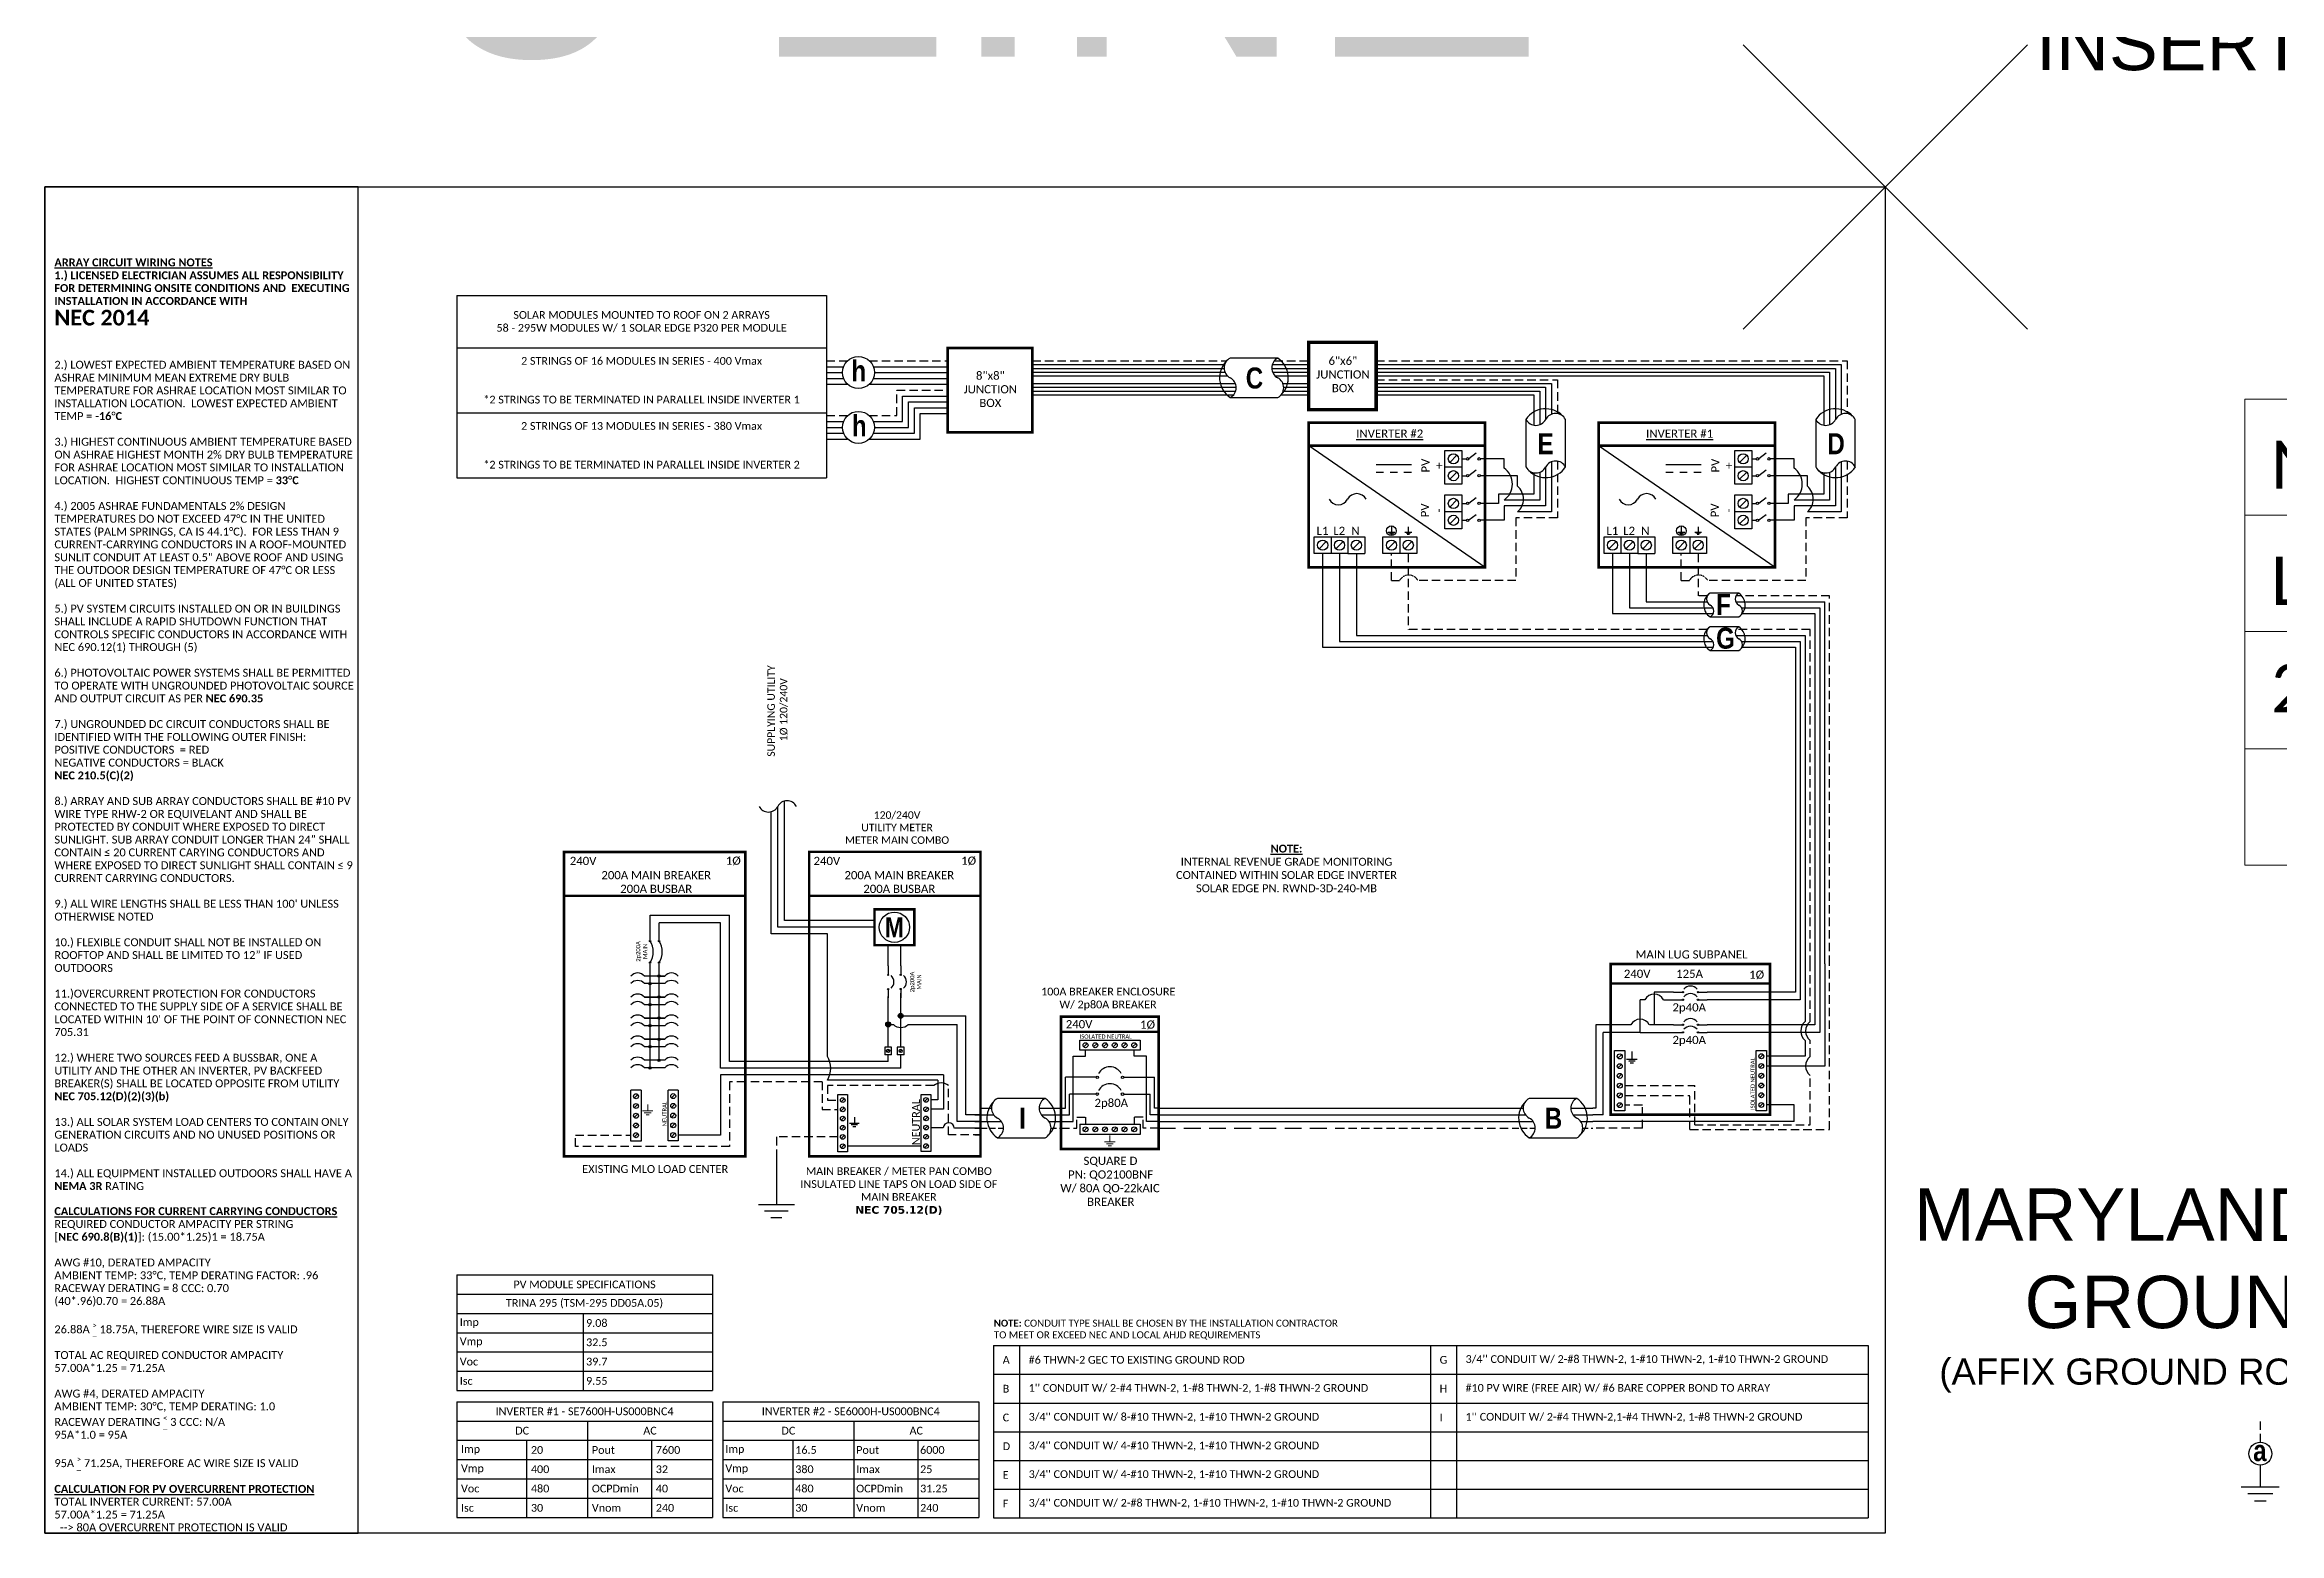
# Model space of a CAD drawing. Header units: feet. Extents: x -13431 to 10247, y 10829 to 29871.
# Drawn here: x 6130 to 7128, y 16895 to 17559 of the extents above; entities that cross this region are included whole.
import ezdxf

# ---------------------------------------------------------------- set-up
doc = ezdxf.new("R2010")
doc.units = ezdxf.units.FT
doc.header["$MEASUREMENT"] = 0
doc.linetypes.add('DASHED', pattern=[0.75, 0.5, -0.25])
doc.linetypes.add('HIDDEN', pattern=[0.375, 0.25, -0.125])
doc.layers.add('LOCKED (NO PRINT)', color=7, linetype='Continuous', plot=False)
for name, color, linetype in [('LOCKED (PRINT)', 7, 'Continuous'), ('ONE LINE BLOCKS', 7, 'Continuous'), ('TABLES', 7, 'Continuous'), ('TEXT', 7, 'Continuous'), ('Z - TITLEBLOCK TXT', 7, 'Continuous')]:
    doc.layers.add(name, color=color, linetype=linetype)
doc.styles.add('ONE LINE TXT', font='techb___.ttf')
doc.styles.get("Standard").update_dxf_attribs({"font": 'CALIBRI.TTF'})
doc.styles.add('TITLE BBLOCK TEXT', font='ARIALUNI.TTF')

msp = doc.modelspace()

# ---------------------------------------------------------------- texts
at = {"color": 1, "linetype": 'Continuous'}
for s, p in [('%%UINVERTER #2', (6715.85, 17383.78)), ('%%UINVERTER #1', (6845.28, 17383.78))]:
    msp.add_text(s, height=3.6576, dxfattribs=at).set_placement(p)
at = {"color": 4, "linetype": 'Continuous'}
msp.add_text('NEUTRAL', height=1.874, rotation=90, dxfattribs=at).set_placement((6407.94, 17076.35))
at = {"color": 1, "linetype": 'Continuous', "char_height": 9.3833, "attachment_point": 1, "style": 'ONE LINE TXT'}
for s, insert in [('{\\W1;\\C256;h}', (6490.46, 17418.28)), ('{\\W1;\\C256;C}', (6666.52, 17415.15)), ('{\\W1;\\C256;h}', (6490.66, 17393.81)), ('{\\W1;\\C256;E}', (6796.81, 17385.81)), ('{\\W1;\\C256;D}', (6926.24, 17385.81)), ('{\\W1;\\C256;F}', (6876.55, 17314.02)), ('{\\W1;\\C256;G}', (6876.55, 17298.99)), ('{\\W1;\\C256;I}', (6565.35, 17084.64)), ('{\\W1;\\C256;B}', (6800.05, 17084.64)), ('{\\W1;\\C256;a}', (7116.34, 16936.24))]:
    msp.add_mtext_dynamic_manual_height_columns(s, width=0.1385, gutter_width=2.13, heights=[0], dxfattribs=dict(at, insert=insert))
at = {"color": 1, "char_height": 3.658, "attachment_point": 5, "rotation": 90}
for s, width, insert in [('PV +', 2.8378, (6749.81, 17371.33)), ('PV +', 2.8378, (6879.24, 17371.33)), ('PV -', 2.8013, (6749.58, 17351.36)), ('PV -', 2.8013, (6879.01, 17351.36))]:
    msp.add_mtext_dynamic_manual_height_columns(s, width=width, gutter_width=0.75, heights=[0], dxfattribs=dict(at, insert=insert))
at = {"color": 1, "attachment_point": 5}
for s, width, gutter_width, insert, char_height in [('L1', 0.1481, 0.75, (6700.8, 17342.2), 3.658), ('L2', 0.1481, 0.75, (6708.26, 17342.23), 3.658), ('N', 0.1481, 0.75, (6715.51, 17342.18), 3.66), ('L1', 0.1481, 0.75, (6830.23, 17342.2), 3.658), ('L2', 0.1481, 0.75, (6837.69, 17342.23), 3.658), ('N', 0.1481, 0.75, (6844.94, 17342.18), 3.66), ('240V', 0.1481, 0.75, (6370.63, 17194.81), 3.658), ('1Ø', 0.1481, 0.75, (6437.7, 17194.81), 3.658), ('240V', 0.1481, 0.75, (6479.47, 17194.81), 3.658), ('1Ø', 0.1481, 0.75, (6542.78, 17194.81), 3.658), ('200A MAIN BREAKER\\P200A BUSBAR', 72.4998, 0.75, (6403.27, 17185.41), 3.6576), ('200A MAIN BREAKER\\P200A BUSBAR', 72.4998, 0.75, (6511.81, 17185.41), 3.6576), ('EXISTING MLO LOAD CENTER', 73.3715, 97.94, (6402.82, 17057.25), 3.5433)]:
    msp.add_mtext_dynamic_manual_height_columns(s, width=width, gutter_width=gutter_width, heights=[0], dxfattribs=dict(at, insert=insert, char_height=char_height))
at = {"color": 4, "linetype": 'Continuous', "char_height": 1.874, "attachment_point": 5, "rotation": 90}
for insert in [(6396.77, 17154.42), (6519.1, 17140.76)]:
    msp.add_mtext_dynamic_manual_height_columns('2p200A\\PMAIN', width=0.1481, gutter_width=0.75, heights=[0], dxfattribs=dict(at, insert=insert))
at = {"color": 10, "insert": (6554.02, 16990.01), "char_height": 3.10896, "attachment_point": 1}
msp.add_mtext_dynamic_manual_height_columns('\\A1;{\\fCalibri|b1|i0|c0|p34;NOTE:} {\\A0;\\H1.0052x;CONDUIT TYPE SHALL BE CHOSEN BY THE INSTALLATION CONTRACTOR\\PTO MEET OR EXCEED NEC AND LOCAL AHJD REQUIREMENTS}', width=164.3528, gutter_width=0, heights=[9.89], dxfattribs=at)
at = {"layer": 'LOCKED (NO PRINT)', "color": 7, "style": 'TITLE BBLOCK TEXT'}
msp.add_text('3-LINE', height=114.235, rotation=359.98856, dxfattribs=at).set_placement((6303.09, 17554.02))
at = {"layer": 'LOCKED (NO PRINT)', "color": 2, "style": 'TITLE BBLOCK TEXT'}
msp.add_text('INSERT DRAWING HERE', height=23.3887, rotation=359.98856, dxfattribs=at).set_placement((7019.29, 17547.9))
at = {"layer": 'LOCKED (NO PRINT)', "color": 2, "attachment_point": 1, "rotation": 359.98856, "style": 'TITLE BBLOCK TEXT'}
for s, width, insert, char_height in [('\\pi2.90999;MARYLAND (ONLY ) \\P\\pi52.32784;GROUND ROD', 328.2206, (6961.92, 17048.63), 23.3887), ('(AFFIX GROUND ROD TO INVERTER )', 319.4004, (6976.2, 16972.69), 11.6944)]:
    msp.add_mtext_dynamic_manual_height_columns(s, width=width, gutter_width=1, heights=[0], dxfattribs=dict(at, insert=insert, char_height=char_height))
at = {"layer": 'LOCKED (PRINT)', "color": 1, "insert": (6134.54, 17040.24), "char_height": 3.5433, "attachment_point": 1, "line_spacing_factor": 0.97}
msp.add_mtext_dynamic_manual_height_columns('\\A1;{\\fCalibri|b1|i0|c0|p34;\\LCALCULATIONS FOR CURRENT CARRYING CONDUCTORS\\P}REQUIRED CONDUCTOR AMPACITY PER STRING\\P[{\\fCalibri|b1|i0|c0|p34;NEC 690.8(B)(1)}]: (15.00*1.25)1 = 18.75A\\P\\PAWG #10, DERATED AMPACITY\\PAMBIENT TEMP: 33°C, TEMP DERATING FACTOR: .96\\PRACEWAY DERATING = 8 CCC: 0.70\\P(40*.96)0.70 = 26.88A\\P\\P26.88A {\\H0.7x;\\S>^ _;\\H1.4286x; 18.75A, THEREFORE WIRE SIZE IS VALID\\P\\PTOTAL AC REQUIRED CONDUCTOR AMPACITY\\P57.00A*1.25 = 71.25A\\P\\fCalibri|b1|i0|c0|p34;\\P\\fCalibri|b0|i0|c0|p34;AWG #4, DERATED AMPACITY\\PAMBIENT TEMP: 30°C, TEMP DERATING: 1.0\\PRACEWAY DERATING \\H0.7x;\\S<^ _;\\H1.4286x; 3 CCC: N/A\\P95A*1.0 = 95A\\P\\fCalibri|b1|i0|c0|p34;\\P\\fCalibri|b0|i0|c0|p34;95A\\fCalibri|b1|i0|c0|p34; \\fCalibri|b0|i0|c0|p34;\\H0.7x;\\S>^ _;\\fCalibri|b1|i0|c0|p34;\\H1.4286x; \\fCalibri|b0|i0|c0|p34;71.25A\\H0.99998x;, THEREFORE AC WIRE SIZE IS VALID\\P\\H0.99996x;\\P\\fCalibri|b1|i0|c0|p34;\\LCALCULATION FOR PV OVERCURRENT PROTECTION\\P\\fCalibri|b0|i0|c0|p34;\\lTOTAL INVERTER CURRENT: 57.00A\\fCalibri|b1|i0|c0|p34;\\P\\fCalibri|b0|i0|c0|p34;57.00A*1.25 = 71.25A\\fCalibri|b1|i0|c0|p34;\\P\\fCalibri|b0|i0|c0|p34;  --> 80A OVERCURRENT PROTECTION IS VALID}', width=185.2761, gutter_width=7.17, heights=[0], dxfattribs=at)
at = {"layer": 'TABLES', "color": 1, "linetype": 'Continuous'}
msp.add_text('NEUTRAL', height=3.458, rotation=90, dxfattribs=at).set_placement((6520.99, 17067.96))
at = {"layer": 'TEXT', "color": 1, "insert": (6457.49, 17261.78), "char_height": 3.35, "attachment_point": 5, "rotation": 90}
msp.add_mtext_dynamic_manual_height_columns('SUPPLYING UTILITY\\P 1Ø 120/240V', width=82.1443, gutter_width=7.17, heights=[0], dxfattribs=at)
at = {"layer": 'TEXT', "color": 1, "attachment_point": 5}
for s, width, heights, insert, char_height in [('120/240V\\PUTILITY METER\\PMETER MAIN COMBO', 82.1443, [0], (6510.81, 17209.71), 3.35), ('MAIN BREAKER / METER PAN COMBO\\PINSULATED LINE TAPS ON LOAD SIDE OF MAIN BREAKER\\P{\\fVerdana|b1|i0|c0|p34;NEC 705.12(D)}', 101.1699, [106.42], (6511.62, 17047.37), 3.458)]:
    msp.add_mtext_dynamic_manual_height_columns(s, width=width, gutter_width=7.17, heights=heights, dxfattribs=dict(at, insert=insert, char_height=char_height))
at = {"layer": 'Z - TITLEBLOCK TXT', "color": 253, "linetype": 'Continuous', "style": 'ONE LINE TXT'}
msp.add_text('M', height=8.87, dxfattribs=at).set_placement((6505.32, 17160.76))

# ---------------------------------------------------------------- blocks, each defined once
blk = doc.blocks.new('*T263')
at = {"color": 0, "lineweight": -2, "transparency": 16777216}
for p, q in [((0, 0), (165.11, 0)), ((0, 0), (0, -81.42)), ((165.11, 0), (165.11, -81.42)), ((0, -23.32), (165.11, -23.32)), ((0, -52.37), (165.11, -52.37)), ((0, -81.42), (165.11, -81.42))]:
    blk.add_line(p, q, dxfattribs=at)
at = {"color": 0, "linetype": 'Continuous', "transparency": 16777216, "char_height": 3.4544, "width": 156.9097, "attachment_point": 5}
for s, insert in [('{\\fCalibri|b0|i0|c0;SOLAR MODULES MOUNTED TO ROOF ON 2 ARRAYS^J58 - 295W MODULES W/ 1 SOLAR EDGE P320 PER MODULE', (82.56, -11.66)), ('{\\fCalibri|b0|i0|c0;2 STRINGS OF 16 MODULES IN SERIES - 400 Vmax^J^J^J*2 STRINGS TO BE TERMINATED IN PARALLEL INSIDE INVERTER 1', (82.56, -37.85)), ('{\\fCalibri|b0|i0|c0;2 STRINGS OF 13 MODULES IN SERIES - 380 Vmax^J^J^J*2 STRINGS TO BE TERMINATED IN PARALLEL INSIDE INVERTER 2', (82.56, -66.89))]:
    blk.add_mtext(s, dxfattribs=dict(at, insert=insert))
blk = doc.blocks.new('2inverterSub')
at = {"layer": 'ONE LINE BLOCKS', "linetype": 'Continuous'}
h = blk.add_hatch(color=1, dxfattribs=at)
h.dxf.hatch_style = 1
edge = h.paths.add_edge_path()
edge.add_arc((40.28, 60.73), 0.291, 0, 360)
h = blk.add_hatch(color=1, dxfattribs=at)
h.dxf.hatch_style = 1
edge = h.paths.add_edge_path()
edge.add_arc((46.96, 60.73), 0.291, 0, 360)
h = blk.add_hatch(color=1, dxfattribs=at)
h.dxf.hatch_style = 1
edge = h.paths.add_edge_path()
edge.add_arc((40.28, 57.35), 0.291, 0, 360)
h = blk.add_hatch(color=1, dxfattribs=at)
h.dxf.hatch_style = 1
edge = h.paths.add_edge_path()
edge.add_arc((46.96, 57.35), 0.291, 0, 360)
h = blk.add_hatch(color=1, dxfattribs=at)
h.dxf.hatch_style = 1
edge = h.paths.add_edge_path()
edge.add_arc((40.28, 46.17), 0.291, 0, 360)
h = blk.add_hatch(color=1, dxfattribs=at)
h.dxf.hatch_style = 1
edge = h.paths.add_edge_path()
edge.add_arc((40.28, 42.79), 0.291, 0, 360)
h = blk.add_hatch(color=1, dxfattribs=at)
h.dxf.hatch_style = 1
edge = h.paths.add_edge_path()
edge.add_arc((46.96, 46.17), 0.291, 0, 360)
h = blk.add_hatch(color=1, dxfattribs=at)
h.dxf.hatch_style = 1
edge = h.paths.add_edge_path()
edge.add_arc((46.96, 42.79), 0.291, 0, 360)
at = {"color": 7, "linetype": 'Continuous'}
for p, q in [((90.5, 73.37), (90.5, 60.73)), ((99.2, 73.37), (99.2, 46.17)), ((36.09, 60.73), (27.43, 60.73)), ((27.43, 60.73), (27.43, 46.17)), ((90.5, 60.73), (51.15, 60.73)), ((17.02, 46.17), (1.34, 46.17)), ((1.34, 46.17), (1.34, 9)), ((36.09, 46.17), (25.26, 46.17)), ((99.2, 46.17), (51.15, 46.17)), ((1.34, 9), (0, 9))]:
    blk.add_line(p, q, dxfattribs=at)
at = {"color": 10, "linetype": 'Continuous'}
for p, q in [((92.67, 73.37), (92.67, 57.35)), ((101.37, 73.37), (101.37, 42.79)), ((21.14, 42.79), (21.14, 57.35)), ((23.31, 57.35), (21.14, 57.35)), ((31.55, 57.35), (36.09, 57.35)), ((92.67, 57.35), (51.15, 57.35)), ((21.14, 42.79), (4.63, 42.79)), ((4.63, 6), (4.63, 42.79)), ((21.14, 42.79), (36.09, 42.79)), ((101.37, 42.79), (51.15, 42.79)), ((4.63, 6), (0, 6))]:
    blk.add_line(p, q, dxfattribs=at)
at = {"color": 253, "linetype": 'Continuous'}
for p, q in [((94.85, 73.37), (94.85, 47.66)), ((103.55, 73.37), (103.55, 27.76)), ((94.85, 32.11), (77.54, 32.11)), ((94.85, 39.1), (94.85, 32.11)), ((103.55, 27.76), (77.54, 27.76)), ((89.88, 10.36), (77.54, 10.36)), ((89.88, 3), (89.88, 10.36)), ((89.88, 3), (0, 3))]:
    blk.add_line(p, q, dxfattribs=at)
at = {"color": 10, "linetype": 'Continuous'}
blk.add_arc((27.43, 55.19), 4.65, 27.66392, 152.33608, dxfattribs=at)
at = {"color": 7, "linetype": 'Continuous'}
blk.add_arc((21.14, 44.01), 4.65, 27.66392, 152.33608, dxfattribs=at)
at = {"color": 253, "linetype": 'Continuous'}
blk.add_arc((98.43, 43.38), 5.58, 129.92155, 230.07845, dxfattribs=at)
at = {"layer": 'ONE LINE BLOCKS', "lineweight": 50}
blk.add_line((8.04, 64.67), (79.2, 64.67), dxfattribs=at)
at = {"layer": 'ONE LINE BLOCKS', "lineweight": 50, "const_width": 1.19}
blk.add_lwpolyline([(8.04, 6.01), (8.04, 73.37), (79.2, 73.37), (79.2, 6.01)], close=True, dxfattribs=at)
at = {"layer": 'TEXT', "color": 92, "linetype": 'HIDDEN', "ltscale": 15}
for p, q in [((97.02, 47.66), (97.02, 73.37)), ((105.72, -0.66), (105.72, 73.37)), ((97.02, 32.03), (97.02, 39.1)), ((97.02, 1.52), (97.02, 23.48)), ((14.31, 18.99), (45.6, 18.99)), ((14.31, 14.64), (43.39, 14.64)), ((22.14, 10.28), (14.31, 10.28)), ((22.14, 0), (22.14, 10.28)), ((43.39, -0.66), (43.39, 14.64)), ((45.6, 1.52), (45.6, 18.99)), ((22.14, 0), (0, 0)), ((45.6, 1.52), (97.02, 1.52)), ((43.39, -0.66), (105.72, -0.66))]:
    blk.add_line(p, q, dxfattribs=at)
at = {"layer": 'TEXT', "color": 92, "linetype": 'HIDDEN', "flags": 128}
for points in [[(15.08, 30.76), (19.76, 30.76)], [(17.42, 34.26), (17.42, 30.76)], [(18.95, 29.89), (15.89, 29.89)], [(18.13, 29.02), (16.7, 29.02)]]:
    blk.add_lwpolyline(points, dxfattribs=at)
at = {"layer": 'TEXT', "color": 92, "linetype": 'Continuous', "ltscale": 4}
for centre in [(100.49, 43.38), (100.49, 27.76)]:
    blk.add_arc(centre, 5.51, 129.05896, 230.94104, dxfattribs=at)
at = {"layer": 'Z - TITLEBLOCK TXT', "color": 1, "linetype": 'Continuous'}
for p, q in [((9.77, 7.69), (9.77, 34.63)), ((9.77, 34.63), (14.31, 34.63)), ((14.31, 34.63), (14.31, 7.69)), ((73, 7.76), (73, 34.71)), ((73, 34.71), (77.54, 34.71)), ((77.54, 34.71), (77.54, 7.76)), ((14.31, 7.69), (9.77, 7.69)), ((77.54, 7.76), (73, 7.76))]:
    blk.add_line(p, q, dxfattribs=at)
at = {"layer": 'Z - TITLEBLOCK TXT', "color": 4, "linetype": 'Continuous'}
for p, q in [((12.83, 32.82), (11.25, 31.25)), ((76.06, 32.9), (74.49, 31.32)), ((12.83, 28.47), (11.25, 26.9)), ((12.83, 24.12), (11.25, 22.55)), ((76.06, 28.54), (74.49, 26.97)), ((76.06, 24.19), (74.49, 22.62)), ((12.83, 19.77), (11.25, 18.2)), ((12.83, 15.42), (11.25, 13.85)), ((12.83, 11.07), (11.25, 9.5)), ((76.06, 19.84), (74.49, 18.27)), ((76.06, 15.49), (74.49, 13.92)), ((76.06, 11.14), (74.49, 9.57))]:
    blk.add_line(p, q, dxfattribs=at)
at = {"layer": 'Z - TITLEBLOCK TXT', "color": 1, "linetype": 'Continuous', "flags": 128}
for points in [[(36.09, 60.73), (40.28, 60.73)], [(36.09, 60.73), (40.28, 60.73)], [(46.96, 60.73), (51.15, 60.73)], [(36.09, 57.35), (40.28, 57.35)], [(36.09, 57.35), (40.28, 57.35)], [(46.96, 57.35), (51.15, 57.35)], [(36.09, 46.17), (40.28, 46.17)], [(36.09, 46.17), (40.28, 46.17)], [(36.09, 42.79), (40.28, 42.79)], [(36.09, 42.79), (40.28, 42.79)], [(46.96, 46.17), (51.15, 46.17)], [(46.96, 42.79), (51.15, 42.79)]]:
    blk.add_lwpolyline(points, dxfattribs=at)
at = {"layer": 'Z - TITLEBLOCK TXT', "color": 1, "linetype": 'Continuous'}
for centre in [(40.28, 60.73), (46.96, 60.73), (40.28, 57.35), (46.96, 57.35), (40.28, 46.17), (40.28, 42.79), (46.96, 46.17), (46.96, 42.79)]:
    blk.add_circle(centre, 0.291, dxfattribs=at)
at = {"layer": 'Z - TITLEBLOCK TXT', "color": 4, "linetype": 'Continuous'}
for centre in [(12.04, 32.04), (75.27, 32.11), (12.04, 27.69), (12.04, 23.34), (12.04, 18.99), (75.27, 27.76), (75.27, 23.41), (75.27, 19.06), (12.04, 14.64), (12.04, 10.28), (75.27, 14.71), (75.27, 10.36)]:
    blk.add_circle(centre, 1.11, dxfattribs=at)
at = {"layer": 'Z - TITLEBLOCK TXT', "color": 1, "linetype": 'Continuous'}
for centre in [(43.62, 59.53), (43.62, 56.15), (43.62, 44.97), (43.62, 41.59)]:
    blk.add_arc(centre, 3.93, 40.3392, 139.6608, dxfattribs=at)
at = {"layer": 'TABLES', "color": 1, "linetype": 'Continuous'}
for p in [(35.59, 52.11), (35.59, 37.55)]:
    blk.add_text('2p40A', height=3.658, dxfattribs=at).set_placement(p)
at = {"layer": 'TABLES', "color": 4, "linetype": 'Continuous'}
blk.add_text('ISOLATED NEUTRAL', height=1.8743, rotation=90, dxfattribs=at).set_placement((72.35, 8.12))
at = {"layer": 'TEXT', "color": 1, "attachment_point": 5}
for s, width, gutter_width, insert, char_height in [('240V', 0.1481, 0.75, (19.83, 68.92), 3.658), ('MAIN LUG SUBPANEL ', 62.3984, 7.17, (44.08, 77.57), 3.6576), ('125A', 0.1481, 0.75, (43.21, 68.92), 3.658), ('1Ø', 0.1481, 0.75, (73.19, 68.41), 3.658)]:
    blk.add_mtext_dynamic_manual_height_columns(s, width=width, gutter_width=gutter_width, heights=[0], dxfattribs=dict(at, insert=insert, char_height=char_height))
blk = doc.blocks.new('*U252')
at = {"color": 7, "linetype": 'Continuous'}
for p, q in [((-7.14, 13.31), (-28.39, 13.31)), ((-28.39, -4.31), (-7.14, -4.31))]:
    blk.add_line(p, q, dxfattribs=at)
at = {"color": 7}
for p, q in [((-35.53, 9), (-31.05, 9)), ((-9.81, 9), (0, 9))]:
    blk.add_line(p, q, dxfattribs=at)
at = {"color": 10}
for p, q in [((-35.53, 6), (-30.11, 6)), ((-8.87, 6), (0, 6))]:
    blk.add_line(p, q, dxfattribs=at)
at = {"color": 253}
for p, q in [((-35.53, 3), (-26.66, 3)), ((-5.41, 3), (0, 3))]:
    blk.add_line(p, q, dxfattribs=at)
at = {"color": 92, "linetype": 'HIDDEN', "ltscale": 10}
for p, q in [((-4.48, 0), (0, 0)), ((-35.53, 0), (-25.72, 0))]:
    blk.add_line(p, q, dxfattribs=at)
at = {"color": 7, "linetype": 'Continuous'}
for centre, start, end in [((-22.54, 4.5), 133.97324, 236.42648), ((-12.99, 4.5), 313.97324, 56.42648)]:
    blk.add_arc(centre, 10.58, start, end, dxfattribs=at)
at = {"linetype": 'Continuous'}
for centre, start, end in [((-26.08, 8.91), 117.66392, 242.33608), ((-4.83, 8.91), 117.66392, 242.33608), ((-30.7, 0.09), 297.66392, 62.33608), ((-9.45, 0.09), 297.66392, 62.33608)]:
    blk.add_arc(centre, 4.98, start, end, dxfattribs=at)
blk = doc.blocks.new('*U253')
at = {"color": 7}
blk.add_line((-79.14, 9), (0, 9), dxfattribs=at)
at = {"color": 10}
blk.add_line((-79.14, 6), (0, 6), dxfattribs=at)
at = {"color": 253}
blk.add_line((-79.14, 3), (0, 3), dxfattribs=at)
at = {"color": 92, "linetype": 'HIDDEN', "ltscale": 15}
blk.add_line((-79.14, 0), (0, 0), dxfattribs=at)
blk = doc.blocks.new('breakerDisconnect')
at = {"lineweight": 50}
blk.add_line((-43.61, 43.06), (0, 43.06), dxfattribs=at)
at = {"color": 253, "linetype": 'Continuous'}
for p, q in [((-38.16, 3), (-38.16, 32.17)), ((-38.16, 32.17), (-32.67, 32.17)), ((-32.67, 32.17), (-32.67, 34.78)), ((-10.92, 32.17), (-10.92, 34.78)), ((-5.43, 32.17), (-10.92, 32.17)), ((-5.43, 3), (-5.43, 32.17)), ((-43.61, 3), (-38.16, 3)), ((0, 3), (-5.43, 3))]:
    blk.add_line(p, q, dxfattribs=at)
at = {"color": 1, "linetype": 'Continuous'}
for p, q in [((-35.27, 34.78), (-35.27, 39.32)), ((-35.27, 39.32), (-8.32, 39.32)), ((-8.32, 34.78), (-35.27, 34.78)), ((-8.32, 39.32), (-8.32, 34.78)), ((-35.27, 1.76), (-8.32, 1.76)), ((-35.27, 1.76), (-35.27, -2.78)), ((-8.32, 1.76), (-8.32, -2.78)), ((-8.32, -2.78), (-35.27, -2.78))]:
    blk.add_line(p, q, dxfattribs=at)
at = {"color": 4, "linetype": 'Continuous'}
for p, q in [((-31.89, 37.83), (-33.46, 36.26)), ((-27.53, 37.83), (-29.11, 36.26)), ((-23.18, 37.83), (-24.76, 36.26)), ((-18.83, 37.83), (-20.41, 36.26)), ((-14.48, 37.83), (-16.06, 36.26)), ((-10.13, 37.83), (-11.7, 36.26)), ((-31.89, 0.28), (-33.46, -1.3)), ((-27.53, 0.28), (-29.11, -1.3)), ((-23.18, 0.28), (-24.76, -1.3)), ((-18.83, 0.28), (-20.41, -1.3)), ((-14.48, 0.28), (-16.06, -1.3)), ((-10.13, 0.28), (-11.7, -1.3))]:
    blk.add_line(p, q, dxfattribs=at)
at = {"color": 7, "linetype": 'Continuous'}
for p, q in [((-41.66, 9), (-41.66, 22.73)), ((-39.8, 22.73), (-41.66, 22.73)), ((-27.97, 22.73), (-39.8, 22.73)), ((-15.62, 22.73), (-3.79, 22.73)), ((-3.79, 22.73), (-1.93, 22.73)), ((-1.93, 9), (-1.93, 22.73))]:
    blk.add_line(p, q, dxfattribs=at)
at = {"color": 10, "linetype": 'Continuous'}
for p, q in [((-27.97, 15.2), (-39.8, 15.2)), ((-39.8, 6), (-39.8, 15.2)), ((-15.62, 15.2), (-3.79, 15.2)), ((-3.79, 6), (-3.79, 15.2)), ((-43.61, 6), (-39.8, 6)), ((0, 6), (-3.79, 6))]:
    blk.add_line(p, q, dxfattribs=at)
at = {"color": 7}
for p, q in [((-43.61, 9), (-41.66, 9)), ((0, 9), (-1.93, 9))]:
    blk.add_line(p, q, dxfattribs=at)
at = {"color": 92, "linetype": 'HIDDEN', "ltscale": 15}
for p, q in [((-43.61, 0), (-36.58, 0)), ((-36.58, 0), (-36.58, 4.9)), ((-36.58, 4.9), (-32.67, 4.9)), ((-32.67, 4.9), (-32.67, 1.76)), ((-7.01, 4.9), (-10.92, 4.9)), ((-10.92, 4.9), (-10.92, 1.76)), ((-7.01, 0), (-7.01, 4.9)), ((0, 0), (-7.01, 0))]:
    blk.add_line(p, q, dxfattribs=at)
at = {"lineweight": 50, "const_width": 1.19}
blk.add_lwpolyline([(-43.61, -9.34), (-43.61, 49.84), (0, 49.84), (0, -9.34)], close=True, dxfattribs=at)
at = {"color": 92, "linetype": 'Continuous', "lineweight": 5, "ltscale": 0.05, "flags": 128}
for points in [[(-24.14, -6.17), (-19.45, -6.17)], [(-20.27, -7.03), (-23.32, -7.03)], [(-21.08, -7.9), (-22.51, -7.9)], [(-21.8, -3.32), (-21.8, -6.17)]]:
    blk.add_lwpolyline(points, dxfattribs=at)
at = {"color": 4, "linetype": 'Continuous'}
for centre in [(-32.67, 37.05), (-28.32, 37.05), (-23.97, 37.05), (-19.62, 37.05), (-15.27, 37.05), (-10.92, 37.05), (-32.67, -0.51), (-28.32, -0.51), (-23.97, -0.51), (-19.62, -0.51), (-15.27, -0.51), (-10.92, -0.51)]:
    blk.add_circle(centre, 1.11, dxfattribs=at)
at = {"color": 1, "linetype": 'Continuous'}
for centre in [(-27.43, 22.73), (-16.16, 22.73), (-27.43, 15.2), (-16.16, 15.19)]:
    blk.add_circle(centre, 0.541, dxfattribs=at)
at = {"color": 10, "linetype": 'Continuous'}
for centre in [(-21.8, 21.59), (-21.8, 14.06)]:
    blk.add_arc(centre, 5.79, 28.37034, 151.62966, dxfattribs=at)
at = {"color": 4, "linetype": 'Continuous'}
blk.add_text('ISOLATED NEUTRAL', height=1.8743, dxfattribs=at).set_placement((-35.33, 39.97))
at = {"color": 1}
for s, width, gutter_width, heights, insert, char_height, attachment_point in [('\\A1;\\pi14.55703;100A BREAKER ENCLOSURE\\P\\pi22.74794;W/ 2p80A BREAKER ', 88.9761, 92.23, [12.53], (-67.08, 62.72), 3.4544, 1), ('240V', 0.1481, 0.75, [0], (-35.55, 46.4), 3.658, 5), ('1Ø', 0.1481, 0.75, [0], (-4.98, 46.1), 3.658, 5), ('\\A1;\\pi10.18903,t28.47702;2p80A', 35.0816, 28.88, [7.07], (-38.86, 13.14), 3.6576, 1), ('\\A1;\\pi13.0715,t31.35949;SQUARE D\\P\\pi6.1727,t24.46069;PN: QO2100BNF\\P\\pi2.72471,t21.0127;W/ 80A QO-22kAIC \\P\\pi14.69069,t32.97868;BREAKER', 50.0271, 28.88, [35.48], (-46.67, -12.75), 3.6576, 1)]:
    blk.add_mtext_dynamic_manual_height_columns(s, width=width, gutter_width=gutter_width, heights=heights, dxfattribs=dict(at, insert=insert, char_height=char_height, attachment_point=attachment_point))
blk = doc.blocks.new('*U254')
at = {"color": 7}
for name, p in [('breakerDisconnect', (0, 0)), ('*U252', (-43.61, 0))]:
    blk.add_blockref(name, p, dxfattribs=at)
blk = doc.blocks.new('*U257')
at = {"color": 7}
blk.add_line((-79.14, 9), (0, 9), dxfattribs=at)
at = {"color": 10}
blk.add_line((-79.14, 6), (0, 6), dxfattribs=at)
at = {"color": 253}
blk.add_line((-79.14, 3), (0, 3), dxfattribs=at)
at = {"color": 92, "linetype": 'DASHED', "ltscale": 15}
blk.add_line((-79.14, 0), (0, 0), dxfattribs=at)
at = {"color": 1, "insert": (-22.08, 115.96), "char_height": 3.5433, "attachment_point": 5}
blk.add_mtext_dynamic_manual_height_columns('{\\fCalibri|b1|i0|c0|p34;\\LNOTE:\\P}INTERNAL REVENUE GRADE MONITORING\\PCONTAINED WITHIN SOLAR EDGE INVERTER\\PSOLAR EDGE PN. RWND-3D-240-MB', width=99.534, gutter_width=7.17, heights=[0], dxfattribs=at)
blk = doc.blocks.new('*T259')
at = {"color": 0, "lineweight": -2, "transparency": 16777216}
for p, q in [((0, 0), (114.19, 0)), ((0, 0), (0, -51.7)), ((114.19, 0), (114.19, -51.7)), ((0, -8.62), (114.19, -8.62)), ((58.43, -8.62), (58.43, -51.7)), ((0, -17.23), (114.19, -17.23)), ((31.22, -17.23), (31.22, -51.7)), ((86.98, -17.23), (86.98, -51.7)), ((0, -25.85), (114.19, -25.85)), ((0, -34.47), (114.19, -34.47)), ((0, -43.08), (114.19, -43.08)), ((0, -51.7), (114.19, -51.7))]:
    blk.add_line(p, q, dxfattribs=at)
at = {"color": 0, "linetype": 'Continuous', "transparency": 16777216, "char_height": 3.4544}
for s, insert, width, attachment_point in [('{\\fCalibri|b0|i0|c0;INVERTER #1 - SE7600H-US000BNC4', (57.09, -4.31), 110.3293, 5), ('{\\fCalibri|b0|i0|c0;Imp', (1.93, -21.54), 27.3681, 4), ('{\\fCalibri|b0|i0|c0;DC', (29.22, -12.93), 54.5755, 5), ('{\\fCalibri|b0|i0|c0;20', (33.15, -21.54), 23.3513, 4), ('{\\fCalibri|b0|i0|c0;Pout', (60.36, -21.54), 24.6902, 4), ('{\\fCalibri|b0|i0|c0;AC', (86.31, -12.93), 51.8976, 5), ('{\\fCalibri|b0|i0|c0;7600', (88.91, -21.54), 23.3513, 4), ('{\\fCalibri|b0|i0|c0;Vmp', (1.93, -30.16), 27.3681, 4), ('{\\fCalibri|b0|i0|c0;400', (33.15, -30.16), 23.3513, 4), ('{\\fCalibri|b0|i0|c0;Imax', (60.36, -30.16), 24.6902, 4), ('{\\fCalibri|b0|i0|c0;32', (88.91, -30.16), 23.3513, 4), ('{\\fCalibri|b0|i0|c0;Voc', (1.93, -38.78), 27.3681, 4), ('{\\fCalibri|b0|i0|c0;480', (33.15, -38.78), 23.3513, 4), ('{\\fCalibri|b0|i0|c0;OCPDmin', (60.36, -38.78), 24.6902, 4), ('{\\fCalibri|b0|i0|c0;40', (88.91, -38.78), 23.3513, 4), ('{\\fCalibri|b0|i0|c0;Isc', (1.93, -47.39), 27.3681, 4), ('{\\fCalibri|b0|i0|c0;30', (33.15, -47.39), 23.3513, 4), ('{\\fCalibri|b0|i0|c0;Vnom', (60.36, -47.39), 24.6902, 4), ('{\\fCalibri|b0|i0|c0;240', (88.91, -47.39), 23.3513, 4)]:
    blk.add_mtext(s, dxfattribs=dict(at, insert=insert, width=width, attachment_point=attachment_point))
blk = doc.blocks.new('*T260')
at = {"color": 0, "lineweight": -2, "transparency": 16777216}
for p, q in [((0, 0), (114.19, 0)), ((0, 0), (0, -51.7)), ((114.19, 0), (114.19, -51.7)), ((0, -8.62), (114.19, -8.62)), ((58.43, -8.62), (58.43, -51.7)), ((0, -17.23), (114.19, -17.23)), ((31.22, -17.23), (31.22, -51.7)), ((86.98, -17.23), (86.98, -51.7)), ((0, -25.85), (114.19, -25.85)), ((0, -34.47), (114.19, -34.47)), ((0, -43.08), (114.19, -43.08)), ((0, -51.7), (114.19, -51.7))]:
    blk.add_line(p, q, dxfattribs=at)
at = {"color": 0, "linetype": 'Continuous', "transparency": 16777216, "char_height": 3.4544}
for s, insert, width, attachment_point in [('{\\fCalibri|b0|i0|c0;INVERTER #2 - SE6000H-US000BNC4', (57.09, -4.31), 112.0547, 5), ('{\\fCalibri|b0|i0|c0;Imp', (1.07, -21.54), 29.0935, 4), ('{\\fCalibri|b0|i0|c0;DC', (29.22, -12.93), 56.3009, 5), ('{\\fCalibri|b0|i0|c0;16.5', (32.29, -21.54), 25.0767, 4), ('{\\fCalibri|b0|i0|c0;Pout', (59.5, -21.54), 26.4156, 4), ('{\\fCalibri|b0|i0|c0;AC', (86.31, -12.93), 53.623, 5), ('{\\fCalibri|b0|i0|c0;6000', (88.04, -21.54), 25.0767, 4), ('{\\fCalibri|b0|i0|c0;Vmp', (1.07, -30.16), 29.0935, 4), ('{\\fCalibri|b0|i0|c0;380', (32.29, -30.16), 25.0767, 4), ('{\\fCalibri|b0|i0|c0;Imax', (59.5, -30.16), 26.4156, 4), ('{\\fCalibri|b0|i0|c0;25', (88.04, -30.16), 25.0767, 4), ('{\\fCalibri|b0|i0|c0;Voc', (1.07, -38.78), 29.0935, 4), ('{\\fCalibri|b0|i0|c0;480', (32.29, -38.78), 25.0767, 4), ('{\\fCalibri|b0|i0|c0;OCPDmin', (59.5, -38.78), 26.4156, 4), ('{\\fCalibri|b0|i0|c0;31.25', (88.04, -38.78), 25.0767, 4), ('{\\fCalibri|b0|i0|c0;Isc', (1.07, -47.39), 29.0935, 4), ('{\\fCalibri|b0|i0|c0;30', (32.29, -47.39), 25.0767, 4), ('{\\fCalibri|b0|i0|c0;Vnom', (59.5, -47.39), 26.4156, 4), ('{\\fCalibri|b0|i0|c0;240', (88.04, -47.39), 25.0767, 4)]:
    blk.add_mtext(s, dxfattribs=dict(at, insert=insert, width=width, attachment_point=attachment_point))
blk = doc.blocks.new('*T261')
at = {"color": 0, "lineweight": -2, "transparency": 16777216}
for p, q in [((0, 0), (114.19, 0)), ((0, 0), (0, -51.69)), ((114.19, 0), (114.19, -51.69)), ((0, -8.62), (114.19, -8.62)), ((0, -17.23), (114.19, -17.23)), ((56.41, -17.23), (56.41, -51.69)), ((0, -25.85), (114.19, -25.85)), ((0, -34.46), (114.19, -34.46)), ((0, -43.08), (114.19, -43.08)), ((0, -51.69), (114.19, -51.69))]:
    blk.add_line(p, q, dxfattribs=at)
at = {"color": 0, "linetype": 'Continuous', "transparency": 16777216, "char_height": 3.4544}
for s, insert, width, attachment_point in [('{\\fCalibri|b0|i0|c0;PV MODULE SPECIFICATIONS', (57.09, -4.31), 111.433, 5), ('{\\fCalibri|b0|i0|c0;Imp', (1.38, -21.54), 53.6551, 4), ('{\\fCalibri|b0|i0|c0;TRINA 295 (TSM-295 DD05A.05)', (57.09, -12.92), 111.433, 5), ('{\\fCalibri|b0|i0|c0;9.08', (57.78, -21.54), 55.0254, 4), ('{\\fCalibri|b0|i0|c0;Vmp', (1.38, -30.15), 53.6551, 4), ('{\\fCalibri|b0|i0|c0;32.5', (57.78, -30.15), 55.0254, 4), ('{\\fCalibri|b0|i0|c0;Voc', (1.38, -38.77), 53.6551, 4), ('{\\fCalibri|b0|i0|c0;39.7', (57.78, -38.77), 55.0254, 4), ('{\\fCalibri|b0|i0|c0;Isc', (1.38, -47.39), 53.6551, 4), ('{\\fCalibri|b0|i0|c0;9.55', (57.78, -47.39), 55.0254, 4)]:
    blk.add_mtext(s, dxfattribs=dict(at, insert=insert, width=width, attachment_point=attachment_point))
blk = doc.blocks.new('*T262')
at = {"linetype": 'ByBlock', "lineweight": -2, "transparency": 16777216}
for p, q in [((0, 0), (390.51, 0)), ((0, 0), (0, -76.97)), ((11.58, 0), (11.58, -76.97)), ((195.1, 0), (195.1, -76.97)), ((206.68, 0), (206.68, -76.97)), ((390.51, 0), (390.51, -76.97)), ((0, -12.8), (390.51, -12.8)), ((0, -25.76), (390.51, -25.76)), ((0, -38.56), (390.51, -38.56)), ((0, -51.37), (390.51, -51.37)), ((0, -64.17), (390.51, -64.17)), ((0, -76.97), (390.51, -76.97))]:
    blk.add_line(p, q, dxfattribs=at)
at = {"color": 0, "linetype": 'Continuous', "transparency": 16777216, "char_height": 3.4544, "attachment_point": 4}
for s, insert, width in [('{\\fCalibri|b0|i0|c0;A', (4.06, -6.4), 3.4544), ('{\\fCalibri|b0|i0|c0;#6 THWN-2 GEC TO EXISTING GROUND ROD', (15.65, -6.4), 175.3856), ('{\\fCalibri|b0|i0|c0;G', (199.16, -6.4), 3.4544), ("{\\fCalibri|b0|i0|c0;3/4'' CONDUIT W/ 2-#8 THWN-2, 1-#10 THWN-2, 1-#10 THWN-2 GROUND", (210.74, -6.4), 175.7027), ('{\\fCalibri|b0|i0|c0;B', (4.06, -19.28), 3.4544), ("{\\fCalibri|b0|i0|c0;1'' CONDUIT W/ 2-#4 THWN-2, 1-#8 THWN-2, 1-#8 THWN-2 GROUND", (15.65, -19.28), 175.3856), ('{\\fCalibri|b0|i0|c0;H', (199.16, -19.28), 3.4544), ('{\\fCalibri|b0|i0|c0;#10 PV WIRE (FREE AIR) W/ #6 BARE COPPER BOND TO ARRAY', (210.74, -19.28), 175.7027), ("{\\fCalibri|b0|i0|c0;3/4'' CONDUIT W/ 8-#10 THWN-2, 1-#10 THWN-2 GROUND", (15.65, -32.16), 175.3856), ("{\\fCalibri|b0|i0|c0;1'' CONDUIT W/ 2-#4 THWN-2,1-#4 THWN-2, 1-#8 THWN-2 GROUND", (210.74, -32.16), 175.7027), ('{\\fCalibri|b0|i0|c0;C', (4.06, -32.16), 3.4544), ('{\\fCalibri|b0|i0|c0;I', (199.16, -32.16), 3.4544), ('{\\fCalibri|b0|i0|c0;D', (4.06, -44.96), 3.4544), ("{\\fCalibri|b0|i0|c0;3/4'' CONDUIT W/ 4-#10 THWN-2, 1-#10 THWN-2 GROUND", (15.65, -44.96), 175.3856), ('{\\fCalibri|b0|i0|c0;', (199.16, -44.96), 3.4544), ('{\\fCalibri|b0|i0|c0;', (210.74, -44.96), 175.7027), ('{\\fCalibri|b0|i0|c0;E', (4.06, -57.77), 3.4544), ("{\\fCalibri|b0|i0|c0;3/4'' CONDUIT W/ 4-#10 THWN-2, 1-#10 THWN-2 GROUND", (15.65, -57.77), 175.3856), ('{\\fCalibri|b0|i0|c0;', (199.16, -57.77), 3.4544), ('{\\fCalibri|b0|i0|c0;', (210.74, -57.77), 175.7027), ('{\\fCalibri|b0|i0|c0;F', (4.06, -70.57), 3.4544), ("{\\fCalibri|b0|i0|c0;3/4'' CONDUIT W/ 2-#8 THWN-2, 1-#10 THWN-2, 1-#10 THWN-2 GROUND", (15.65, -70.57), 175.3856), ('{\\fCalibri|b0|i0|c0;', (199.16, -70.57), 3.4544), ('{\\fCalibri|b0|i0|c0;', (210.74, -70.57), 175.7027)]:
    blk.add_mtext(s, dxfattribs=dict(at, insert=insert, width=width))
blk = doc.blocks.new('8x8box')
at = {"lineweight": 50, "const_width": 1.19}
blk.add_lwpolyline([(37.78, 0), (0, 0), (0, 37.78), (37.78, 37.78)], close=True, dxfattribs=at)
at = {"color": 1, "insert": (19.03, 19.26), "char_height": 3.6576, "attachment_point": 5}
blk.add_mtext_dynamic_manual_height_columns('8"x8"  JUNCTION BOX ', width=0.4767, gutter_width=7.17, heights=[0], dxfattribs=at)
blk = doc.blocks.new('6x6box')
at = {"lineweight": 50, "const_width": 1.53}
blk.add_lwpolyline([(30.1, 0), (0, 0), (0, 30.1), (30.1, 30.1)], close=True, dxfattribs=at)
at = {"color": 1, "insert": (15.24, 15.71), "char_height": 3.6576, "width": 0.4767, "attachment_point": 5}
blk.add_mtext('6"x6"  JUNCTION BOX  ', dxfattribs=at)
blk = doc.blocks.new('*T75')
at = {"layer": 'Defpoints', "color": 8, "linetype": 'ByBlock', "lineweight": 0, "transparency": 16777216}
for p, q in [((0, 0), (631.64, 0)), ((0, 0), (0, -208.11)), ((631.64, 0), (631.64, -208.11)), ((0, -51.9), (631.64, -51.9)), ((0, -103.8), (631.64, -103.8)), ((0, -156.21), (631.64, -156.21)), ((0, -208.11), (631.64, -208.11))]:
    blk.add_line(p, q, dxfattribs=at)
at = {"color": 0, "transparency": 16777216, "char_height": 21.5061, "width": 608.4089, "attachment_point": 7}
for s, insert in [('{\\fCalibri|b0|i0|c0;NO UTILITY DISCONNECT', (11.61, -40.29)), ('{\\fCalibri|b0|i0|c0;LINE TAPS', (11.61, -92.19)), ('{\\fCalibri|b0|i0|c0;2 INVERETER(S)', (11.61, -144.6)), ('{\\fCalibri|b0|i0|c0;', (11.61, -196.5))]:
    blk.add_mtext(s, dxfattribs=dict(at, insert=insert))
blk = doc.blocks.new('*U229')
at = {"layer": 'LOCKED (NO PRINT)', "color": 7}
blk.add_lwpolyline([(-2074.51, 12976.59), (-2057.83, 12976.59), (-2057.83, 12966.06), (-2074.51, 12966.06)], close=True, dxfattribs=at)
at = {"layer": 'LOCKED (PRINT)', "color": 1, "insert": (4.33, 153.23), "char_height": 3.5433, "width": 133.5006, "attachment_point": 7, "line_spacing_factor": 0.97}
blk.add_mtext('{\\fCalibri|b1|i0|c0|p34;\\LARRAY CIRCUIT WIRING NOTES\\l\\P1.) LICENSED ELECTRICIAN ASSUMES ALL RESPONSIBILITY FOR DETERMINING ONSITE CONDITIONS AND  EXECUTING INSTALLATION IN ACCORDANCE WITH\\P\\H1.9756x;NEC 2014\\fCalibri|b0|i0|c0|p34;\\H0.50618x;\\P\\H0.99999x;\\P\\P2.) LOWEST EXPECTED AMBIENT TEMPERATURE BASED ON ASHRAE MINIMUM MEAN EXTREME DRY BULB TEMPERATURE FOR ASHRAE LOCATION MOST SIMILAR TO INSTALLATION LOCATION.  LOWEST EXPECTED AMBIENT TEMP = -\\fCalibri|b1|i0|c0|p34;16\\fCalibri|b0|i0|c0|p34;°\\fCalibri|b1|i0|c0|p34;C\\P\\fCalibri|b0|i0|c0|p34;\\P}3.) HIGHEST CONTINUOUS AMBIENT TEMPERATURE BASED ON ASHRAE HIGHEST MONTH 2% DRY BULB TEMPERATURE FOR ASHRAE LOCATION MOST SIMILAR TO INSTALLATION LOCATION.  HIGHEST CONTINUOUS TEMP = {\\fCalibri|b1|i0|c0|p34;33}°{\\fCalibri|b1|i0|c0|p34;C}\\P\\P4.) 2005 ASHRAE FUNDAMENTALS 2% DESIGN TEMPERATURES DO NOT EXCEED 47°C IN THE UNITED STATES (PALM SPRINGS, CA IS 44.1°C).  FOR LESS THAN 9 CURRENT-CARRYING CONDUCTORS IN A ROOF-MOUNTED SUNLIT CONDUIT AT LEAST 0.5" ABOVE ROOF AND USING THE OUTDOOR DESIGN TEMPERATURE OF 47°C OR LESS (ALL OF UNITED STATES)\\P\\P5.) PV SYSTEM CIRCUITS INSTALLED ON OR IN BUILDINGS SHALL INCLUDE A RAPID SHUTDOWN FUNCTION THAT CONTROLS SPECIFIC CONDUCTORS IN ACCORDANCE WITH NEC 690.12(1) THROUGH (5)\\P\\P6.) PHOTOVOLTAIC POWER SYSTEMS SHALL BE PERMITTED TO OPERATE WITH UNGROUNDED PHOTOVOLTAIC SOURCE AND OUTPUT CIRCUIT AS PER {\\fCalibri|b1|i0|c0|p34;NEC 690.35\\P\\P}7.) UNGROUNDED DC CIRCUIT CONDUCTORS SHALL BE IDENTIFIED WITH THE FOLLOWING OUTER FINISH: POSITIVE CONDUCTORS  = RED\\PNEGATIVE CONDUCTORS = BLACK\\P{\\fCalibri|b1|i0|c0|p34;NEC 210.5(C)(2) \\P}\\P8.) ARRAY AND SUB ARRAY CONDUCTORS SHALL BE #10 PV WIRE TYPE RHW-2 OR EQUIVELANT AND SHALL BE PROTECTED BY CONDUIT WHERE EXPOSED TO DIRECT SUNLIGHT. SUB ARRAY CONDUIT LONGER THAN 24” SHALL CONTAIN ≤ 20 CURRENT CARYING CONDUCTORS AND WHERE EXPOSED TO DIRECT SUNLIGHT SHALL CONTAIN ≤ 9 CURRENT CARRYING CONDUCTORS.\\P\\P9.) ALL WIRE LENGTHS SHALL BE LESS THAN 100\' UNLESS OTHERWISE NOTED  \\P\\P10.) FLEXIBLE CONDUIT SHALL NOT BE INSTALLED ON ROOFTOP AND SHALL BE LIMITED TO 12” IF USED OUTDOORS \\P\\P11.)OVERCURRENT PROTECTION FOR CONDUCTORS CONNECTED TO THE SUPPLY SIDE OF A SERVICE SHALL BE LOCATED WITHIN 10\' OF THE POINT OF CONNECTION NEC 705.31\\P\\P12.) WHERE TWO SOURCES FEED A BUSSBAR, ONE A UTILITY AND THE OTHER AN INVERTER, PV BACKFEED BREAKER(S) SHALL BE LOCATED OPPOSITE FROM UTILITY\\P{\\fCalibri|b1|i0|c0|p34;NEC 705.12(D)(2)(3)(b)} \\P\\P13.) ALL SOLAR SYSTEM LOAD CENTERS TO CONTAIN ONLY GENERATION CIRCUITS AND NO UNUSED POSITIONS OR LOADS\\P\\P14.) ALL EQUIPMENT INSTALLED OUTDOORS SHALL HAVE A {\\fCalibri|b1|i0|c0|p34;NEMA 3R} RATING', dxfattribs=at)

# ---------------------------------------------------------------- hatches: boundary and pattern name
at = {"linetype": 'Continuous'}
h = msp.add_hatch(color=1, dxfattribs=at)
h.dxf.hatch_style = 1
edge = h.paths.add_edge_path()
edge.add_arc((6400.55, 17159.07), 0.291, 0, 360)
h = msp.add_hatch(color=1, dxfattribs=at)
h.dxf.hatch_style = 1
edge = h.paths.add_edge_path()
edge.add_arc((6404.57, 17159.07), 0.291, 0, 360)
h = msp.add_hatch(color=1, dxfattribs=at)
h.dxf.hatch_style = 1
edge = h.paths.add_edge_path()
edge.add_arc((6400.55, 17149.43), 0.291, 0, 360)
h = msp.add_hatch(color=1, dxfattribs=at)
h.dxf.hatch_style = 1
edge = h.paths.add_edge_path()
edge.add_arc((6404.57, 17143.43), 0.528, 0, 360)
h = msp.add_hatch(color=1, dxfattribs=at)
h.dxf.hatch_style = 1
edge = h.paths.add_edge_path()
edge.add_arc((6404.57, 17149.43), 0.291, 0, 360)
h = msp.add_hatch(color=1, dxfattribs=at)
h.dxf.hatch_style = 1
edge = h.paths.add_edge_path()
edge.add_arc((6400.55, 17140.05), 0.528, 0, 360)
h = msp.add_hatch(color=1, dxfattribs=at)
h.dxf.hatch_style = 1
edge = h.paths.add_edge_path()
edge.add_arc((6404.57, 17134.03), 0.528, 0, 360)
h = msp.add_hatch(color=1, dxfattribs=at)
h.dxf.hatch_style = 1
edge = h.paths.add_edge_path()
edge.add_arc((6400.55, 17130.65), 0.528, 0, 360)
h = msp.add_hatch(color=1, dxfattribs=at)
h.dxf.hatch_style = 1
edge = h.paths.add_edge_path()
edge.add_arc((6404.57, 17124.63), 0.528, 0, 360)
h = msp.add_hatch(color=1, dxfattribs=at)
h.dxf.hatch_style = 1
edge = h.paths.add_edge_path()
edge.add_arc((6400.55, 17121.25), 0.528, 0, 360)
h = msp.add_hatch(color=1, dxfattribs=at)
h.dxf.hatch_style = 1
edge = h.paths.add_edge_path()
edge.add_arc((6400.55, 17111.85), 0.528, 0, 360)
h = msp.add_hatch(color=1, dxfattribs=at)
h.dxf.hatch_style = 1
edge = h.paths.add_edge_path()
edge.add_arc((6404.57, 17115.22), 0.528, 0, 360)
h = msp.add_hatch(color=1, dxfattribs=at)
h.dxf.hatch_style = 1
edge = h.paths.add_edge_path()
edge.add_arc((6400.55, 17102.44), 0.528, 0, 360)
h = msp.add_hatch(color=1, dxfattribs=at)
h.dxf.hatch_style = 1
edge = h.paths.add_edge_path()
edge.add_arc((6404.57, 17105.82), 0.528, 0, 360)
at = {"layer": 'ONE LINE BLOCKS', "linetype": 'Continuous'}
h = msp.add_hatch(color=1, dxfattribs=at)
h.dxf.hatch_style = 1
edge = h.paths.add_edge_path()
edge.add_arc((6506.84, 17143.96), 0.275, 0, 360)
h = msp.add_hatch(color=1, dxfattribs=at)
h.dxf.hatch_style = 1
edge = h.paths.add_edge_path()
edge.add_arc((6512.43, 17143.96), 0.275, 0, 360)
h = msp.add_hatch(color=1, dxfattribs=at)
h.dxf.hatch_style = 1
edge = h.paths.add_edge_path()
edge.add_arc((6506.84, 17137.64), 0.275, 0, 360)
h = msp.add_hatch(color=1, dxfattribs=at)
h.dxf.hatch_style = 1
edge = h.paths.add_edge_path()
edge.add_arc((6512.43, 17137.64), 0.275, 0, 360)
h = msp.add_hatch(color=254, dxfattribs=at)
h.dxf.hatch_style = 1
edge = h.paths.add_edge_path()
edge.add_arc((6506.84, 17121.84), 1.11, 0, 360)
h = msp.add_hatch(color=254, dxfattribs=at)
h.dxf.hatch_style = 1
edge = h.paths.add_edge_path()
edge.add_arc((6512.43, 17125.64), 1.11, 0, 360)

# ---------------------------------------------------------------- linework, layer by layer
at = {"color": 92, "linetype": 'HIDDEN', "ltscale": 15}
for p, q in [((6479.3, 17418.13), (6488.71, 17418.13)), ((6498.4, 17418.13), (6533.44, 17418.13)), ((6571.22, 17418.13), (6658.06, 17418.14)), ((6679.3, 17418.14), (6694.74, 17418.14)), ((6724.74, 17418.14), (6935.08, 17418.14)), ((6935.08, 17418.14), (6935.08, 17394.57)), ((6510.68, 17393.66), (6510.68, 17405.03)), ((6510.68, 17405.03), (6533.44, 17405.03)), ((6724.74, 17409.68), (6805.64, 17409.68)), ((6805.64, 17409.68), (6805.64, 17394.57)), ((6479.3, 17393.66), (6488.71, 17393.66)), ((6498.4, 17393.66), (6510.68, 17393.66)), ((6805.64, 17373.33), (6805.64, 17348.08)), ((6935.08, 17373.33), (6935.08, 17348.08)), ((6805.64, 17348.08), (6787.14, 17348.08)), ((6787.14, 17348.08), (6787.14, 17319.99)), ((6935.08, 17348.08), (6916.57, 17348.08)), ((6916.57, 17348.08), (6916.57, 17319.99)), ((6731.56, 17319.99), (6731.56, 17332.03)), ((6739.09, 17332.03), (6739.09, 17298.1)), ((6860.99, 17319.99), (6860.99, 17332.03)), ((6868.53, 17332.03), (6868.53, 17313.12)), ((6731.56, 17319.99), (6735.16, 17319.99)), ((6787.14, 17319.99), (6743.4, 17319.99)), ((6860.99, 17319.99), (6864.59, 17319.99)), ((6872.58, 17313.12), (6868.53, 17313.12)), ((6916.57, 17319.99), (6872.83, 17319.99)), ((6927.18, 17313.12), (6885.39, 17313.12)), ((6927.18, 17148.88), (6927.18, 17313.12)), ((6872.58, 17298.1), (6739.09, 17298.1)), ((6918.48, 17298.1), (6885.39, 17298.1)), ((6918.48, 17148.88), (6918.48, 17298.1)), ((6443.02, 17096.27), (6436.06, 17096.27)), ((6436.06, 17096.27), (6436.06, 17067.31)), ((6367.18, 17067.31), (6367.18, 17072.36)), ((6367.18, 17072.36), (6391.99, 17072.36)), ((6436.06, 17067.31), (6367.18, 17067.31)), ((7119.53, 16944.61), (7119.53, 16935.3))]:
    msp.add_line(p, q, dxfattribs=at)
at = {"color": 10, "linetype": 'Continuous'}
for p, q in [((6479.3, 17415.51), (6487.1, 17415.51)), ((6500.2, 17415.51), (6533.44, 17415.51)), ((6571.22, 17416.44), (6657.12, 17416.44)), ((6571.22, 17413.06), (6657.25, 17413.06)), ((6678.36, 17416.44), (6694.79, 17416.44)), ((6678.49, 17413.06), (6694.74, 17413.06)), ((6724.74, 17416.44), (6932.45, 17416.44)), ((6724.74, 17413.06), (6927.21, 17413.06)), ((6927.21, 17413.06), (6927.21, 17389.61)), ((6932.45, 17416.44), (6932.45, 17394.28)), ((6479.3, 17410.27), (6487.1, 17410.27)), ((6500.2, 17410.27), (6533.44, 17410.27)), ((6513.3, 17391.04), (6513.3, 17402.4)), ((6513.3, 17402.4), (6533.44, 17402.4)), ((6571.22, 17407.98), (6661.85, 17407.98)), ((6571.22, 17404.6), (6661.98, 17404.6)), ((6683.09, 17407.98), (6694.95, 17407.98)), ((6683.22, 17404.6), (6694.91, 17404.6)), ((6724.74, 17407.98), (6803.02, 17407.98)), ((6724.74, 17404.6), (6797.78, 17404.6)), ((6797.78, 17404.6), (6797.78, 17389.61)), ((6803.02, 17407.98), (6803.02, 17394.28)), ((6518.54, 17385.8), (6518.54, 17397.16)), ((6518.54, 17397.16), (6533.44, 17397.16)), ((6479.3, 17391.04), (6487.1, 17391.04)), ((6479.3, 17385.8), (6487.1, 17385.8)), ((6500.2, 17391.04), (6513.3, 17391.04)), ((6500.2, 17385.8), (6518.54, 17385.8)), ((6781.89, 17374.35), (6771.26, 17374.35)), ((6781.89, 17370.25), (6781.89, 17374.35)), ((6803.02, 17373.03), (6803.02, 17350.7)), ((6911.33, 17374.35), (6900.7, 17374.35)), ((6911.33, 17370.25), (6911.33, 17374.35)), ((6932.45, 17373.03), (6932.45, 17350.7)), ((6787.85, 17366.82), (6771.26, 17366.82)), ((6787.85, 17362.1), (6787.85, 17366.82)), ((6797.78, 17368.37), (6797.78, 17355.94)), ((6917.28, 17366.82), (6900.7, 17366.82)), ((6917.28, 17362.1), (6917.28, 17366.82)), ((6927.21, 17368.37), (6927.21, 17355.94)), ((6797.78, 17355.94), (6781.89, 17355.94)), ((6927.21, 17355.94), (6911.33, 17355.94)), ((6803.02, 17350.7), (6787.85, 17350.7)), ((6932.45, 17350.7), (6917.28, 17350.7)), ((6708.39, 17332.03), (6708.39, 17292.84)), ((6837.82, 17332.03), (6837.82, 17307.86)), ((6837.82, 17307.86), (6875.08, 17307.86)), ((6887.9, 17307.86), (6922.83, 17307.86)), ((6922.83, 17307.86), (6922.83, 17148.88)), ((6708.39, 17292.84), (6875.08, 17292.84)), ((6887.9, 17292.84), (6914.13, 17292.84)), ((6914.13, 17292.84), (6914.13, 17148.88)), ((6457.54, 17165.22), (6457.54, 17219.19)), ((6400.55, 17158.77), (6400.55, 17170.61)), ((6500.82, 17165.22), (6457.54, 17165.22)), ((6400.55, 17102.44), (6400.55, 17149.72)), ((6407.14, 17140.05), (6397.98, 17140.05)), ((6407.14, 17130.65), (6397.98, 17130.65)), ((6541.53, 17122.45), (6541.53, 17122.45)), ((6407.14, 17121.25), (6397.98, 17121.25)), ((6507.95, 17121.84), (6509.19, 17121.84)), ((6515.71, 17121.84), (6537.71, 17121.84)), ((6537.71, 17078.51), (6537.71, 17121.84)), ((6407.14, 17111.85), (6397.98, 17111.85)), ((6407.14, 17102.44), (6397.98, 17102.44)), ((6548.51, 17078.51), (6537.71, 17078.51)), ((6545.55, 17078.51), (6548.1, 17078.51))]:
    msp.add_line(p, q, dxfattribs=at)
at = {"color": 7, "linetype": 'Continuous'}
for p, q in [((6479.3, 17412.89), (6486.42, 17412.89)), ((6500.7, 17412.89), (6533.44, 17412.89)), ((6571.22, 17414.75), (6656.89, 17414.75)), ((6680.79, 17419.34), (6659.55, 17419.34)), ((6678.13, 17414.75), (6694.74, 17414.75)), ((6724.74, 17414.75), (6929.83, 17414.75)), ((6929.83, 17414.75), (6929.83, 17391.86)), ((6479.3, 17407.65), (6488.71, 17407.65)), ((6498.4, 17407.65), (6533.44, 17407.65)), ((6571.22, 17411.37), (6658.39, 17411.37)), ((6571.22, 17406.29), (6662.21, 17406.29)), ((6571.22, 17402.9), (6661.04, 17402.9)), ((6659.55, 17401.71), (6680.79, 17401.71)), ((6679.63, 17411.37), (6694.64, 17411.37)), ((6682.29, 17402.91), (6694.74, 17402.91)), ((6683.46, 17406.29), (6694.74, 17406.29)), ((6724.74, 17411.37), (6924.59, 17411.37)), ((6724.74, 17406.29), (6800.4, 17406.29)), ((6724.74, 17402.9), (6795.16, 17402.9)), ((6795.16, 17402.9), (6795.16, 17389.38)), ((6800.4, 17406.29), (6800.4, 17391.86)), ((6924.59, 17411.37), (6924.59, 17389.38)), ((6515.92, 17388.42), (6515.92, 17399.78)), ((6515.92, 17399.78), (6533.44, 17399.78)), ((6521.17, 17383.18), (6521.17, 17394.54)), ((6521.17, 17394.54), (6533.44, 17394.54)), ((6791.64, 17391.97), (6791.64, 17370.72)), ((6809.27, 17370.72), (6809.27, 17391.97)), ((6921.07, 17391.97), (6921.07, 17370.72)), ((6938.7, 17370.72), (6938.7, 17391.97)), ((6479.3, 17388.42), (6486.42, 17388.42)), ((6479.3, 17383.18), (6488.71, 17383.18)), ((6498.4, 17383.18), (6521.17, 17383.18)), ((6500.7, 17388.42), (6515.92, 17388.42)), ((6773.41, 17325.86), (6694.64, 17380.24)), ((6740.46, 17371.63), (6724.69, 17371.63)), ((6902.84, 17325.86), (6824.07, 17380.24)), ((6869.89, 17371.63), (6854.12, 17371.63)), ((6727.99, 17368.22), (6724.69, 17368.22)), ((6734.22, 17368.22), (6730.93, 17368.22)), ((6740.46, 17368.22), (6737.16, 17368.22)), ((6795.16, 17368.14), (6795.16, 17358.56)), ((6800.4, 17370.62), (6800.4, 17353.32)), ((6857.42, 17368.22), (6854.12, 17368.22)), ((6863.65, 17368.22), (6860.36, 17368.22)), ((6869.89, 17368.22), (6866.6, 17368.22)), ((6924.59, 17368.14), (6924.59, 17358.56)), ((6929.83, 17370.62), (6929.83, 17353.32)), ((6779.32, 17354.46), (6771.15, 17354.46)), ((6795.16, 17358.56), (6779.32, 17358.56)), ((6779.32, 17358.56), (6779.32, 17354.46)), ((6800.4, 17353.32), (6781.94, 17353.32)), ((6781.94, 17353.32), (6781.94, 17346.92)), ((6908.75, 17354.46), (6900.7, 17354.46)), ((6924.59, 17358.56), (6908.75, 17358.56)), ((6908.75, 17358.56), (6908.75, 17354.46)), ((6929.83, 17353.32), (6911.37, 17353.32)), ((6911.37, 17353.32), (6911.37, 17346.92)), ((6781.94, 17346.92), (6771.26, 17346.92)), ((6911.37, 17346.92), (6900.7, 17346.92)), ((6700.85, 17332.03), (6700.85, 17290.21)), ((6830.28, 17332.03), (6830.28, 17305.24)), ((6886.66, 17314.39), (6873.85, 17314.39)), ((6830.28, 17305.24), (6875.21, 17305.24)), ((6873.85, 17303.76), (6886.66, 17303.76)), ((6888.03, 17305.24), (6920.66, 17305.24)), ((6920.66, 17305.24), (6920.66, 17148.88)), ((6886.66, 17299.37), (6873.85, 17299.37)), ((6700.85, 17290.21), (6875.21, 17290.21)), ((6873.85, 17288.74), (6886.66, 17288.74)), ((6888.03, 17290.21), (6911.96, 17290.21)), ((6911.96, 17290.21), (6911.96, 17148.88)), ((6460.54, 17168.22), (6460.54, 17221.56)), ((6404.57, 17158.77), (6404.57, 17167.23)), ((6432.04, 17167.23), (6404.57, 17167.23)), ((6432.04, 17102.27), (6432.04, 17167.23)), ((6500.82, 17168.22), (6460.54, 17168.22)), ((6407.14, 17143.43), (6397.98, 17143.43)), ((6404.57, 17134.03), (6404.57, 17149.72)), ((6404.57, 17143.43), (6407.14, 17143.43)), ((6397.98, 17134.03), (6407.14, 17134.03)), ((6407.14, 17134.03), (6397.98, 17134.03)), ((6404.57, 17124.63), (6404.57, 17134.03)), ((6397.98, 17124.63), (6407.14, 17124.63)), ((6407.14, 17124.63), (6397.98, 17124.63)), ((6404.57, 17115.22), (6404.57, 17124.63)), ((6513.55, 17125.64), (6541.52, 17125.64)), ((6541.52, 17081.51), (6541.52, 17125.64)), ((6397.98, 17115.22), (6407.14, 17115.22)), ((6407.14, 17115.22), (6397.98, 17115.22)), ((6404.57, 17105.82), (6404.57, 17115.22)), ((6407.14, 17105.82), (6397.98, 17105.82)), ((6443.02, 17102.27), (6432.04, 17102.27)), ((6512.43, 17102.27), (6443.02, 17102.27)), ((6548.51, 17081.51), (6541.52, 17081.51)), ((6545.55, 17081.51), (6548.1, 17081.51))]:
    msp.add_line(p, q, dxfattribs=at)
at = {"color": 1, "linetype": 'Continuous'}
for p, q in [((6755.45, 17363.05), (6755.45, 17378.12)), ((6755.45, 17378.12), (6762.99, 17378.12)), ((6755.45, 17363.05), (6755.45, 17378.12)), ((6762.99, 17378.12), (6762.99, 17363.05)), ((6762.99, 17378.12), (6762.99, 17370.59)), ((6762.99, 17374.35), (6765.02, 17374.35)), ((6769.41, 17376.82), (6766.15, 17374.37)), ((6884.88, 17363.05), (6884.88, 17378.12)), ((6884.88, 17378.12), (6892.42, 17378.12)), ((6884.88, 17363.05), (6884.88, 17378.12)), ((6892.42, 17378.12), (6892.42, 17363.05)), ((6892.42, 17378.12), (6892.42, 17370.59)), ((6892.42, 17374.35), (6894.46, 17374.35)), ((6898.85, 17376.82), (6895.58, 17374.37)), ((6762.99, 17370.59), (6755.45, 17370.59)), ((6762.99, 17363.05), (6755.45, 17363.05)), ((6762.99, 17366.82), (6765.02, 17366.82)), ((6769.41, 17369.28), (6766.15, 17366.84)), ((6892.42, 17370.59), (6884.88, 17370.59)), ((6892.42, 17363.05), (6884.88, 17363.05)), ((6892.42, 17366.82), (6894.46, 17366.82)), ((6898.85, 17369.28), (6895.58, 17366.84)), ((6755.45, 17343.16), (6755.45, 17358.23)), ((6755.45, 17358.23), (6762.99, 17358.23)), ((6762.99, 17358.23), (6762.99, 17350.69)), ((6762.99, 17354.46), (6765.02, 17354.46)), ((6769.41, 17356.92), (6766.15, 17354.48)), ((6884.88, 17343.16), (6884.88, 17358.23)), ((6884.88, 17358.23), (6892.42, 17358.23)), ((6892.42, 17358.23), (6892.42, 17350.69)), ((6892.42, 17354.46), (6894.46, 17354.46)), ((6898.85, 17356.92), (6895.58, 17354.48)), ((6762.99, 17350.69), (6755.45, 17350.69)), ((6762.99, 17343.16), (6755.45, 17343.16)), ((6762.99, 17350.69), (6762.99, 17343.16)), ((6762.99, 17346.92), (6765.02, 17346.92)), ((6769.41, 17349.38), (6766.15, 17346.94)), ((6892.42, 17350.69), (6884.88, 17350.69)), ((6892.42, 17343.16), (6884.88, 17343.16)), ((6892.42, 17350.69), (6892.42, 17343.16)), ((6892.42, 17346.92), (6894.46, 17346.92)), ((6898.85, 17349.38), (6895.58, 17346.94)), ((6697.09, 17339.56), (6712.15, 17339.56)), ((6697.09, 17332.03), (6697.09, 17339.56)), ((6697.09, 17339.56), (6704.62, 17339.56)), ((6712.15, 17332.03), (6697.09, 17332.03)), ((6704.62, 17339.56), (6704.62, 17332.03)), ((6712.15, 17339.56), (6712.15, 17332.03)), ((6712.15, 17339.56), (6719.69, 17339.56)), ((6712.15, 17332.03), (6719.69, 17332.03)), ((6719.69, 17339.56), (6719.69, 17332.03)), ((6727.79, 17339.56), (6742.86, 17339.56)), ((6727.79, 17332.03), (6727.79, 17339.56)), ((6727.79, 17339.56), (6735.33, 17339.56)), ((6742.86, 17332.03), (6727.79, 17332.03)), ((6735.33, 17339.56), (6735.33, 17332.03)), ((6742.86, 17339.56), (6742.86, 17332.03)), ((6826.52, 17339.56), (6841.59, 17339.56)), ((6826.52, 17332.03), (6826.52, 17339.56)), ((6826.52, 17339.56), (6834.05, 17339.56)), ((6841.59, 17332.03), (6826.52, 17332.03)), ((6834.05, 17339.56), (6834.05, 17332.03)), ((6841.59, 17339.56), (6841.59, 17332.03)), ((6841.59, 17339.56), (6849.12, 17339.56)), ((6841.59, 17332.03), (6849.12, 17332.03)), ((6849.12, 17339.56), (6849.12, 17332.03)), ((6857.22, 17339.56), (6872.29, 17339.56)), ((6857.22, 17332.03), (6857.22, 17339.56)), ((6857.22, 17339.56), (6864.76, 17339.56)), ((6872.29, 17332.03), (6857.22, 17332.03)), ((6864.76, 17339.56), (6864.76, 17332.03)), ((6872.29, 17339.56), (6872.29, 17332.03)), ((6508.34, 17108.28), (6505.33, 17108.28)), ((6513.94, 17108.28), (6510.93, 17108.28)), ((6391.99, 17069.76), (6391.99, 17092.5)), ((6396.53, 17092.5), (6391.99, 17092.5)), ((6396.53, 17092.5), (6396.53, 17069.76)), ((6408.59, 17069.84), (6408.59, 17092.43)), ((6413.13, 17092.43), (6408.59, 17092.43)), ((6413.13, 17092.43), (6413.13, 17069.84)), ((6396.53, 17069.76), (6391.99, 17069.76)), ((6413.13, 17069.84), (6408.59, 17069.84))]:
    msp.add_line(p, q, dxfattribs=at)
at = {"color": 4, "linetype": 'Continuous'}
for p, q in [((6760.83, 17375.96), (6757.61, 17372.75)), ((6890.26, 17375.96), (6887.04, 17372.75)), ((6760.83, 17368.43), (6757.61, 17365.21)), ((6890.26, 17368.43), (6887.04, 17365.21)), ((6760.83, 17356.07), (6757.61, 17352.85)), ((6890.26, 17356.07), (6887.04, 17352.85)), ((6760.83, 17348.53), (6757.61, 17345.32)), ((6890.26, 17348.53), (6887.04, 17345.32)), ((6702.46, 17337.4), (6699.25, 17334.19)), ((6709.99, 17337.4), (6706.78, 17334.19)), ((6717.53, 17337.4), (6714.31, 17334.19)), ((6733.17, 17337.4), (6729.95, 17334.19)), ((6740.7, 17337.4), (6737.49, 17334.19)), ((6831.89, 17337.4), (6828.68, 17334.19)), ((6839.43, 17337.4), (6836.21, 17334.19)), ((6846.96, 17337.4), (6843.75, 17334.19)), ((6862.6, 17337.4), (6859.38, 17334.19)), ((6870.13, 17337.4), (6866.92, 17334.19)), ((6395.04, 17090.55), (6393.47, 17088.98)), ((6395.04, 17086.2), (6393.47, 17084.63)), ((6411.65, 17090.62), (6410.08, 17089.05)), ((6411.65, 17086.27), (6410.08, 17084.7)), ((6395.04, 17081.85), (6393.47, 17080.28)), ((6395.04, 17077.5), (6393.47, 17075.93)), ((6395.04, 17073.15), (6393.47, 17071.57)), ((6411.65, 17081.92), (6410.08, 17080.35)), ((6411.65, 17077.57), (6410.08, 17076)), ((6411.65, 17073.22), (6410.08, 17071.65))]:
    msp.add_line(p, q, dxfattribs=at)
at = {"color": 253, "linetype": 'Continuous'}
for p, q in [((6715.92, 17332.03), (6715.92, 17295.47)), ((6845.35, 17332.03), (6845.35, 17310.49)), ((6845.35, 17310.49), (6872.51, 17310.49)), ((6885.32, 17310.49), (6925.01, 17310.49)), ((6925.01, 17148.88), (6925.01, 17310.49)), ((6715.92, 17295.47), (6872.51, 17295.47)), ((6885.32, 17295.47), (6916.31, 17295.47)), ((6916.31, 17295.47), (6916.31, 17148.88)), ((6454.66, 17162.35), (6454.66, 17216.85)), ((6479.75, 17162.35), (6454.66, 17162.35)), ((6443.02, 17099.27), (6432.01, 17099.27)), ((6432.01, 17099.27), (6432.01, 17072.43)), ((6531.49, 17099.27), (6443.02, 17099.27)), ((6432.01, 17072.43), (6413.13, 17072.43)), ((6531.4, 17075.63), (6525.9, 17075.63)), ((6548.51, 17075.51), (6536.39, 17075.51)), ((6545.55, 17075.51), (6548.1, 17075.51))]:
    msp.add_line(p, q, dxfattribs=at)
at = {"color": 155, "true_color": 0x647190}
msp.add_line((6362.1, 17198.86), (6443.02, 17198.86), dxfattribs=at)
at = {"lineweight": 50}
for p, q in [((6362.1, 17179.22), (6443.02, 17179.22)), ((6471.59, 17179.22), (6548.1, 17179.22))]:
    msp.add_line(p, q, dxfattribs=at)
at = {"color": 92, "ltscale": 15}
msp.add_line((7119.53, 16925.07), (7119.53, 16915.33), dxfattribs=at)
at = {"lineweight": 50, "const_width": 1.19}
for points in [[(6694.64, 17325.86), (6694.64, 17390.52), (6773.41, 17390.52), (6773.41, 17325.86)], [(6694.64, 17380.24), (6694.64, 17390.52), (6773.41, 17390.52), (6773.41, 17380.24)], [(6824.07, 17325.86), (6824.07, 17390.52), (6902.84, 17390.52), (6902.84, 17325.86)], [(6824.07, 17380.24), (6824.07, 17390.52), (6902.84, 17390.52), (6902.84, 17380.24)], [(6362.1, 17062.97), (6362.1, 17198.86), (6443.02, 17198.86), (6443.02, 17062.97)]]:
    msp.add_lwpolyline(points, close=True, dxfattribs=at)
at = {"color": 92, "linetype": 'Continuous', "flags": 128}
for points in [[(6730.02, 17341.67), (6733.09, 17341.67)], [(6731.56, 17343.97), (6731.56, 17341.67)], [(6737.56, 17341.67), (6740.63, 17341.67)], [(6739.09, 17343.97), (6739.09, 17341.67)], [(6859.45, 17341.67), (6862.53, 17341.67)], [(6860.99, 17343.97), (6860.99, 17341.67)], [(6866.99, 17341.67), (6870.06, 17341.67)], [(6868.53, 17343.97), (6868.52, 17341.67)], [(6732.56, 17341.11), (6730.55, 17341.11)], [(6732.03, 17340.54), (6731.09, 17340.54)], [(6740.1, 17341.11), (6738.09, 17341.11)], [(6739.56, 17340.54), (6738.62, 17340.54)], [(6861.99, 17341.11), (6859.99, 17341.11)], [(6869.53, 17341.11), (6867.52, 17341.11)]]:
    msp.add_lwpolyline(points, dxfattribs=at)
at = {"color": 92, "linetype": 'HIDDEN', "flags": 128}
for points in [[(6861.46, 17340.54), (6860.52, 17340.54)], [(6868.99, 17340.54), (6868.05, 17340.54)]]:
    msp.add_lwpolyline(points, dxfattribs=at)
at = {"color": 92, "linetype": 'Continuous', "lineweight": 5, "ltscale": 0.05, "flags": 128}
for points in [[(6397.14, 17083.24), (6401.82, 17083.24)], [(6401.01, 17082.37), (6397.95, 17082.37)], [(6399.48, 17086.08), (6399.48, 17083.24)], [(6400.2, 17081.5), (6398.76, 17081.5)]]:
    msp.add_lwpolyline(points, dxfattribs=at)
at = {"color": 92, "linetype": 'Continuous', "ltscale": 4, "flags": 128}
for points in [[(7111.05, 16915.33), (7128.01, 16915.33)], [(7125.07, 16912.19), (7113.99, 16912.19)], [(7122.13, 16909.05), (7116.93, 16909.05)]]:
    msp.add_lwpolyline(points, dxfattribs=at)
at = {"color": 7, "linetype": 'Continuous'}
for centre, radius in [((6493.56, 17412.89), 7.14), ((6493.56, 17388.42), 7.14), ((7119.53, 16930.18), 5.11)]:
    msp.add_circle(centre, radius, dxfattribs=at)
at = {"color": 4, "linetype": 'Continuous'}
for centre, radius in [((6759.22, 17374.35), 2.27), ((6888.65, 17374.35), 2.27), ((6759.22, 17366.82), 2.27), ((6888.65, 17366.82), 2.27), ((6759.22, 17354.46), 2.27), ((6888.65, 17354.46), 2.27), ((6759.22, 17346.92), 2.27), ((6888.65, 17346.92), 2.27), ((6700.85, 17335.8), 2.27), ((6708.39, 17335.8), 2.27), ((6715.92, 17335.8), 2.27), ((6731.56, 17335.8), 2.27), ((6739.09, 17335.8), 2.27), ((6830.28, 17335.8), 2.27), ((6837.82, 17335.8), 2.27), ((6845.35, 17335.8), 2.27), ((6860.99, 17335.8), 2.27), ((6868.53, 17335.8), 2.27), ((6394.26, 17089.76), 1.11), ((6394.26, 17085.41), 1.11), ((6410.86, 17089.83), 1.11), ((6410.86, 17085.48), 1.11), ((6410.86, 17081.13), 1.11), ((6394.26, 17081.06), 1.11), ((6394.26, 17076.71), 1.11), ((6394.26, 17072.36), 1.11), ((6410.86, 17076.78), 1.11), ((6410.86, 17072.43), 1.11)]:
    msp.add_circle(centre, radius, dxfattribs=at)
at = {"color": 1, "linetype": 'Continuous'}
for centre, radius in [((6765.57, 17374.35), 0.541), ((6770.72, 17374.35), 0.541), ((6895, 17374.35), 0.541), ((6900.15, 17374.35), 0.541), ((6765.57, 17366.82), 0.541), ((6770.72, 17366.82), 0.541), ((6895, 17366.82), 0.541), ((6900.15, 17366.82), 0.541), ((6765.57, 17354.46), 0.541), ((6770.72, 17354.46), 0.541), ((6895, 17354.46), 0.541), ((6900.15, 17354.46), 0.541), ((6765.57, 17346.92), 0.541), ((6770.72, 17346.92), 0.541), ((6895, 17346.92), 0.541), ((6900.15, 17346.92), 0.541), ((6400.55, 17159.07), 0.291), ((6404.57, 17159.07), 0.291), ((6400.55, 17149.43), 0.291), ((6404.57, 17143.43), 0.528), ((6404.57, 17149.43), 0.291), ((6400.55, 17140.05), 0.528), ((6404.57, 17134.03), 0.528), ((6400.55, 17130.65), 0.528), ((6404.57, 17124.63), 0.528), ((6400.55, 17121.25), 0.528), ((6400.55, 17111.85), 0.528), ((6404.57, 17115.22), 0.528), ((6400.55, 17102.44), 0.528), ((6404.57, 17105.82), 0.528)]:
    msp.add_circle(centre, radius, dxfattribs=at)
at = {"color": 92, "linetype": 'Continuous'}
for centre in [(6731.56, 17342.23), (6860.99, 17342.23)]:
    msp.add_circle(centre, 2.17, dxfattribs=at)
at = {"color": 7, "linetype": 'Continuous'}
for centre, radius, start, end in [((6665.4, 17410.52), 10.58, 133.97324, 236.42648), ((6674.94, 17410.52), 10.58, 313.97324, 56.42648), ((6800.46, 17386.12), 10.58, 43.97324, 146.42648), ((6929.89, 17386.12), 10.58, 43.97324, 146.42648), ((6800.46, 17376.57), 10.58, 223.97324, 326.42648), ((6929.89, 17376.57), 10.58, 223.97324, 326.42648), ((6877.38, 17309.08), 6.38, 133.97324, 236.42648), ((6883.13, 17309.08), 6.38, 313.97324, 56.42648), ((6877.38, 17294.05), 6.38, 133.97324, 236.42648), ((6883.13, 17294.05), 6.38, 313.97324, 56.42648)]:
    msp.add_arc(centre, radius, start, end, dxfattribs=at)
at = {"linetype": 'Continuous'}
for centre, radius, start, end in [((6661.86, 17414.93), 4.98, 117.66392, 242.33608), ((6683.1, 17414.93), 4.98, 117.66392, 242.33608), ((6657.24, 17406.11), 4.98, 297.66392, 62.33608), ((6678.48, 17406.11), 4.98, 297.66392, 62.33608), ((6796.05, 17394.28), 4.98, 207.66392, 332.33608), ((6804.86, 17389.66), 4.98, 27.66392, 152.33608), ((6925.48, 17394.28), 4.98, 207.66392, 332.33608), ((6934.29, 17389.66), 4.98, 27.66392, 152.33608), ((6804.86, 17368.41), 4.98, 27.66392, 152.33608), ((6934.29, 17368.41), 4.98, 27.66392, 152.33608), ((6796.05, 17373.03), 4.98, 207.66392, 332.33608), ((6925.48, 17373.03), 4.98, 207.66392, 332.33608), ((6707.87, 17358.5), 4.65, 207.66392, 332.33608), ((6716.11, 17354.18), 4.65, 27.66392, 152.33608), ((6837.3, 17358.5), 4.65, 207.66392, 332.33608), ((6845.54, 17354.18), 4.65, 27.66392, 152.33608), ((6875.24, 17311.73), 3, 117.66392, 242.33608), ((6888.05, 17311.73), 3, 117.66392, 242.33608), ((6872.45, 17306.42), 3, 297.66392, 62.33608), ((6885.27, 17306.42), 3, 297.66392, 62.33608), ((6875.24, 17296.71), 3, 117.66392, 242.33608), ((6872.45, 17291.39), 3, 297.66392, 62.33608), ((6888.05, 17296.71), 3, 117.66392, 242.33608), ((6885.27, 17291.39), 3, 297.66392, 62.33608)]:
    msp.add_arc(centre, radius, start, end, dxfattribs=at)
at = {"color": 10, "linetype": 'Continuous'}
for centre, radius, start, end in [((6776.76, 17363.1), 8.8, 305.65052, 54.34948), ((6783.08, 17356.4), 7.43, 309.93385, 50.06615), ((6906.2, 17363.1), 8.8, 305.65052, 54.34948), ((6912.51, 17356.4), 7.43, 309.93385, 50.06615), ((6512.45, 17125), 4.54, 224.11808, 315.88192)]:
    msp.add_arc(centre, radius, start, end, dxfattribs=at)
at = {"color": 92, "linetype": 'HIDDEN', "ltscale": 0.3}
for centre in [(6739.28, 17317.83), (6868.71, 17317.83)]:
    msp.add_arc(centre, 4.65, 27.66392, 152.33608, dxfattribs=at)
at = {"color": 1, "linetype": 'Continuous'}
for centre, radius, start, end in [((6392.88, 17154.25), 9.06, 327.87082, 32.12918), ((6396.91, 17154.25), 9.06, 327.87082, 32.12918), ((6394.99, 17140.89), 3.93, 40.3392, 139.6608), ((6410.13, 17140.89), 3.93, 40.3392, 139.6608), ((6394.99, 17137.51), 3.93, 40.3392, 139.6608), ((6394.99, 17131.48), 3.93, 40.3392, 139.6608), ((6410.13, 17137.51), 3.93, 40.3392, 139.6608), ((6410.13, 17131.48), 3.93, 40.3392, 139.6608), ((6394.99, 17128.11), 3.93, 40.3392, 139.6608), ((6394.99, 17122.08), 3.93, 40.3392, 139.6608), ((6394.99, 17118.7), 3.93, 40.3392, 139.6608), ((6410.13, 17128.11), 3.93, 40.3392, 139.6608), ((6410.13, 17122.08), 3.93, 40.3392, 139.6608), ((6410.13, 17118.7), 3.93, 40.3392, 139.6608), ((6394.99, 17112.68), 3.93, 40.3392, 139.6608), ((6394.99, 17109.3), 3.93, 40.3392, 139.6608), ((6410.13, 17112.68), 3.93, 40.3392, 139.6608), ((6410.13, 17109.3), 3.93, 40.3392, 139.6608), ((6394.99, 17103.28), 3.93, 40.3392, 139.6608), ((6394.99, 17099.9), 3.93, 40.3392, 139.6608), ((6410.13, 17103.28), 3.93, 40.3392, 139.6608), ((6410.13, 17099.9), 3.93, 40.3392, 139.6608)]:
    msp.add_arc(centre, radius, start, end, dxfattribs=at)
at = {"color": 253, "linetype": 'Continuous'}
msp.add_arc((6533.89, 17075.42), 2.5, 1.86188, 175.26199, dxfattribs=at)
at = {"layer": 'LOCKED (NO PRINT)', "color": 2}
for p, q in [((7015.55, 17559.27), (6888.59, 17432.31)), ((7015.55, 17432.31), (6888.59, 17559.27))]:
    msp.add_line(p, q, dxfattribs=at)
at = {"layer": 'LOCKED (NO PRINT)'}
for points in [[(6130.22, 17495.79), (6952.07, 17495.79), (6952.07, 16894.63), (6130.22, 16894.63)], [(6270.18, 17495.79), (6130.22, 17495.79), (6130.22, 16894.63), (6270.18, 16894.63)]]:
    msp.add_lwpolyline(points, close=True, dxfattribs=at)
at = {"layer": 'ONE LINE BLOCKS', "lineweight": 50, "const_width": 1.12}
for points in [[(6471.59, 17062.97), (6471.59, 17198.86), (6548.1, 17198.86), (6548.1, 17062.97)], [(6500.72, 17157.23), (6500.72, 17173.21), (6518.55, 17173.21), (6518.55, 17157.23)]]:
    msp.add_lwpolyline(points, close=True, dxfattribs=at)
at = {"layer": 'TEXT', "color": 92, "linetype": 'HIDDEN', "ltscale": 15}
for p, q in [((6477.33, 17096.27), (6443.02, 17096.27)), ((6477.33, 17096.27), (6477.33, 17083.92)), ((6527.25, 17094.56), (6479.75, 17094.56)), ((6479.75, 17094.56), (6479.75, 17088.04)), ((6533.77, 17072.51), (6533.77, 17094.56)), ((6477.33, 17083.92), (6484.41, 17083.92)), ((6479.75, 17088.04), (6484.41, 17088.04)), ((6548.51, 17072.51), (6533.77, 17072.51)), ((6545.55, 17072.51), (6548.1, 17072.51)), ((6484.41, 17071.59), (6456.94, 17071.59)), ((6456.94, 17071.59), (6456.94, 17062.78))]:
    msp.add_line(p, q, dxfattribs=at)
at = {"layer": 'TEXT', "color": 92, "ltscale": 15}
msp.add_line((6456.94, 17062.78), (6456.94, 17041.43), dxfattribs=at)
at = {"layer": 'TEXT', "color": 92, "linetype": 'Continuous', "ltscale": 15}
msp.add_line((6521.61, 17067.47), (6488.7, 17067.47), dxfattribs=at)
at = {"layer": 'TEXT', "color": 92, "linetype": 'Continuous', "flags": 128}
for points in [[(6489.54, 17077.75), (6493.96, 17077.75)], [(6493.2, 17076.93), (6490.31, 17076.93)], [(6492.43, 17076.11), (6491.07, 17076.11)], [(6491.75, 17080.45), (6491.75, 17077.75)]]:
    msp.add_lwpolyline(points, dxfattribs=at)
at = {"layer": 'TEXT', "color": 92, "linetype": 'Continuous', "ltscale": 4, "flags": 128}
for points in [[(6448.92, 17041.43), (6464.96, 17041.43)], [(6462.18, 17038.45), (6451.7, 17038.45)], [(6459.4, 17035.48), (6454.48, 17035.48)]]:
    msp.add_lwpolyline(points, dxfattribs=at)
at = {"layer": 'TEXT', "linetype": 'Continuous'}
msp.add_circle((6509.63, 17165.22), 6.76, dxfattribs=at)
at = {"layer": 'TEXT', "color": 92, "linetype": 'Continuous', "ltscale": 0.3}
msp.add_arc((6530.51, 17090.69), 5.06, 49.9189, 130.0811, dxfattribs=at)
at = {"layer": 'Z - TITLEBLOCK TXT', "color": 10, "linetype": 'Continuous'}
for p, q in [((6400.55, 17170.61), (6436.06, 17170.61)), ((6436.06, 17105.27), (6436.06, 17170.61)), ((6506.84, 17147.92), (6506.84, 17157.23)), ((6506.84, 17111.72), (6506.84, 17134.24)), ((6506.84, 17134.24), (6506.84, 17133.68)), ((6443.02, 17105.27), (6436.06, 17105.27)), ((6506.84, 17105.27), (6443.02, 17105.27)), ((6506.84, 17105.27), (6506.84, 17108.28))]:
    msp.add_line(p, q, dxfattribs=at)
at = {"layer": 'Z - TITLEBLOCK TXT', "color": 253, "linetype": 'Continuous'}
for p, q in [((6479.75, 17107.54), (6479.75, 17162.35)), ((6529.07, 17096.97), (6479.75, 17096.97)), ((6529.07, 17096.97), (6529.07, 17088.11)), ((6531.49, 17099.27), (6531.49, 17083.99)), ((6529.07, 17088.11), (6525.9, 17088.11)), ((6531.49, 17083.99), (6525.9, 17083.99))]:
    msp.add_line(p, q, dxfattribs=at)
at = {"layer": 'Z - TITLEBLOCK TXT', "color": 7, "linetype": 'Continuous'}
for p, q in [((6512.43, 17147.92), (6512.43, 17157.23)), ((6512.43, 17111.72), (6512.43, 17135.82)), ((6512.43, 17133.68), (6512.43, 17135.82)), ((6512.43, 17102.27), (6512.43, 17108.28))]:
    msp.add_line(p, q, dxfattribs=at)
at = {"layer": 'Z - TITLEBLOCK TXT', "color": 1, "linetype": 'Continuous'}
for p, q in [((6505.33, 17111.72), (6505.33, 17108.28)), ((6508.34, 17111.72), (6505.33, 17111.72)), ((6508.34, 17108.28), (6508.34, 17111.72)), ((6510.93, 17111.72), (6510.93, 17108.28)), ((6513.94, 17111.72), (6510.93, 17111.72)), ((6513.94, 17108.28), (6513.94, 17111.72)), ((6484.41, 17065.02), (6484.41, 17090.49)), ((6484.41, 17090.49), (6488.7, 17090.49)), ((6488.7, 17090.49), (6488.7, 17065.02)), ((6521.61, 17065.09), (6521.61, 17090.56)), ((6521.61, 17090.56), (6525.9, 17090.56)), ((6525.9, 17090.56), (6525.9, 17065.09)), ((6488.7, 17065.02), (6484.41, 17065.02)), ((6525.9, 17065.09), (6521.61, 17065.09))]:
    msp.add_line(p, q, dxfattribs=at)
at = {"layer": 'Z - TITLEBLOCK TXT', "color": 4, "linetype": 'Continuous'}
for p, q in [((6507.36, 17110.52), (6506.32, 17109.48)), ((6512.95, 17110.52), (6511.91, 17109.48)), ((6487.3, 17088.78), (6485.82, 17087.29)), ((6487.3, 17084.67), (6485.82, 17083.18)), ((6524.5, 17088.85), (6523.01, 17087.36)), ((6524.5, 17084.74), (6523.01, 17083.25)), ((6487.3, 17080.55), (6485.82, 17079.07)), ((6487.3, 17076.44), (6485.82, 17074.96)), ((6487.3, 17072.33), (6485.82, 17070.84)), ((6524.5, 17080.62), (6523.01, 17079.14)), ((6524.5, 17076.51), (6523.01, 17075.02)), ((6524.5, 17072.4), (6523.01, 17070.91)), ((6487.3, 17068.22), (6485.82, 17066.73)), ((6524.5, 17068.28), (6523.01, 17066.8))]:
    msp.add_line(p, q, dxfattribs=at)
at = {"layer": 'Z - TITLEBLOCK TXT', "color": 1, "linetype": 'Continuous', "flags": 128}
for points in [[(6506.84, 17147.92), (6506.84, 17143.96)], [(6506.84, 17147.92), (6506.84, 17143.96)], [(6512.43, 17147.92), (6512.43, 17143.96)], [(6512.43, 17147.92), (6512.43, 17143.96)], [(6506.84, 17137.64), (6506.84, 17133.68)], [(6512.43, 17137.64), (6512.43, 17133.68)]]:
    msp.add_lwpolyline(points, dxfattribs=at)
at = {"layer": 'Z - TITLEBLOCK TXT', "color": 1, "linetype": 'Continuous'}
for centre in [(6506.84, 17143.96), (6512.43, 17143.96), (6506.84, 17137.64), (6512.43, 17137.64)]:
    msp.add_circle(centre, 0.275, dxfattribs=at)
at = {"layer": 'Z - TITLEBLOCK TXT', "color": 7, "linetype": 'Continuous'}
for centre in [(6506.84, 17121.84), (6506.84, 17121.84), (6512.43, 17125.64), (6512.43, 17125.64)]:
    msp.add_circle(centre, 1.11, dxfattribs=at)
at = {"layer": 'Z - TITLEBLOCK TXT', "color": 4, "linetype": 'Continuous'}
for centre, radius in [((6506.84, 17110), 0.736), ((6512.43, 17110), 0.736), ((6486.56, 17088.04), 1.05), ((6486.56, 17083.92), 1.05), ((6523.76, 17088.11), 1.05), ((6523.76, 17083.99), 1.05), ((6486.56, 17079.81), 1.05), ((6486.56, 17075.7), 1.05), ((6486.56, 17071.59), 1.05), ((6523.76, 17079.88), 1.05), ((6523.76, 17075.77), 1.05), ((6523.76, 17071.65), 1.05), ((6486.56, 17067.47), 1.05), ((6523.76, 17067.54), 1.05)]:
    msp.add_circle(centre, radius, dxfattribs=at)
at = {"layer": 'Z - TITLEBLOCK TXT', "linetype": 'Continuous'}
for centre, start, end in [((6453.37, 17221.37), 207.66392, 332.33608), ((6461.7, 17217), 27.66392, 152.33608)]:
    msp.add_arc(centre, 4.7, start, end, dxfattribs=at)
at = {"layer": 'Z - TITLEBLOCK TXT', "color": 1, "linetype": 'Continuous'}
for centre in [(6505.71, 17140.8), (6511.31, 17140.8)]:
    msp.add_arc(centre, 3.72, 310.3392, 49.6608, dxfattribs=at)
at = {"layer": 'Z - TITLEBLOCK TXT', "color": 253, "linetype": 'Continuous'}
msp.add_arc((6470.68, 17102.26), 10.5, 329.79045, 30.20955, dxfattribs=at)

# ---------------------------------------------------------------- block references
at = {"color": 3}
msp.add_blockref('*U229', (6130.22, 16894.63), dxfattribs=at)
for name, p in [('*T263', (6314.19, 17447.28)), ('*T75', (7112.66, 17401.07)), ('*T261', (6314.19, 17010.04)), ('*T262', (6553.93, 16978.47)), ('*T259', (6314.19, 16953.37)), ('*T260', (6433.07, 16953.37))]:
    msp.add_blockref(name, p)
at = {"color": 7}
for name, p in [('8x8box', (6533.44, 17386.14)), ('6x6box', (6694.64, 17396.32)), ('*U257', (6706.79, 17075.51)), ('2inverterSub', (6821.46, 17075.51)), ('*U254', (6627.65, 17075.51)), ('*U253', (6785.93, 17075.51)), ('*U252', (6821.46, 17075.51))]:
    msp.add_blockref(name, p, dxfattribs=at)

msp.set_redraw_order([(e.dxf.handle, doc.entitydb.next_handle()) for e in msp.query("TEXT MTEXT ATTDEF DIMENSION ARC_DIMENSION")])  # texts and dimensions are drawn at this point

doc.saveas('drawing.dxf')
